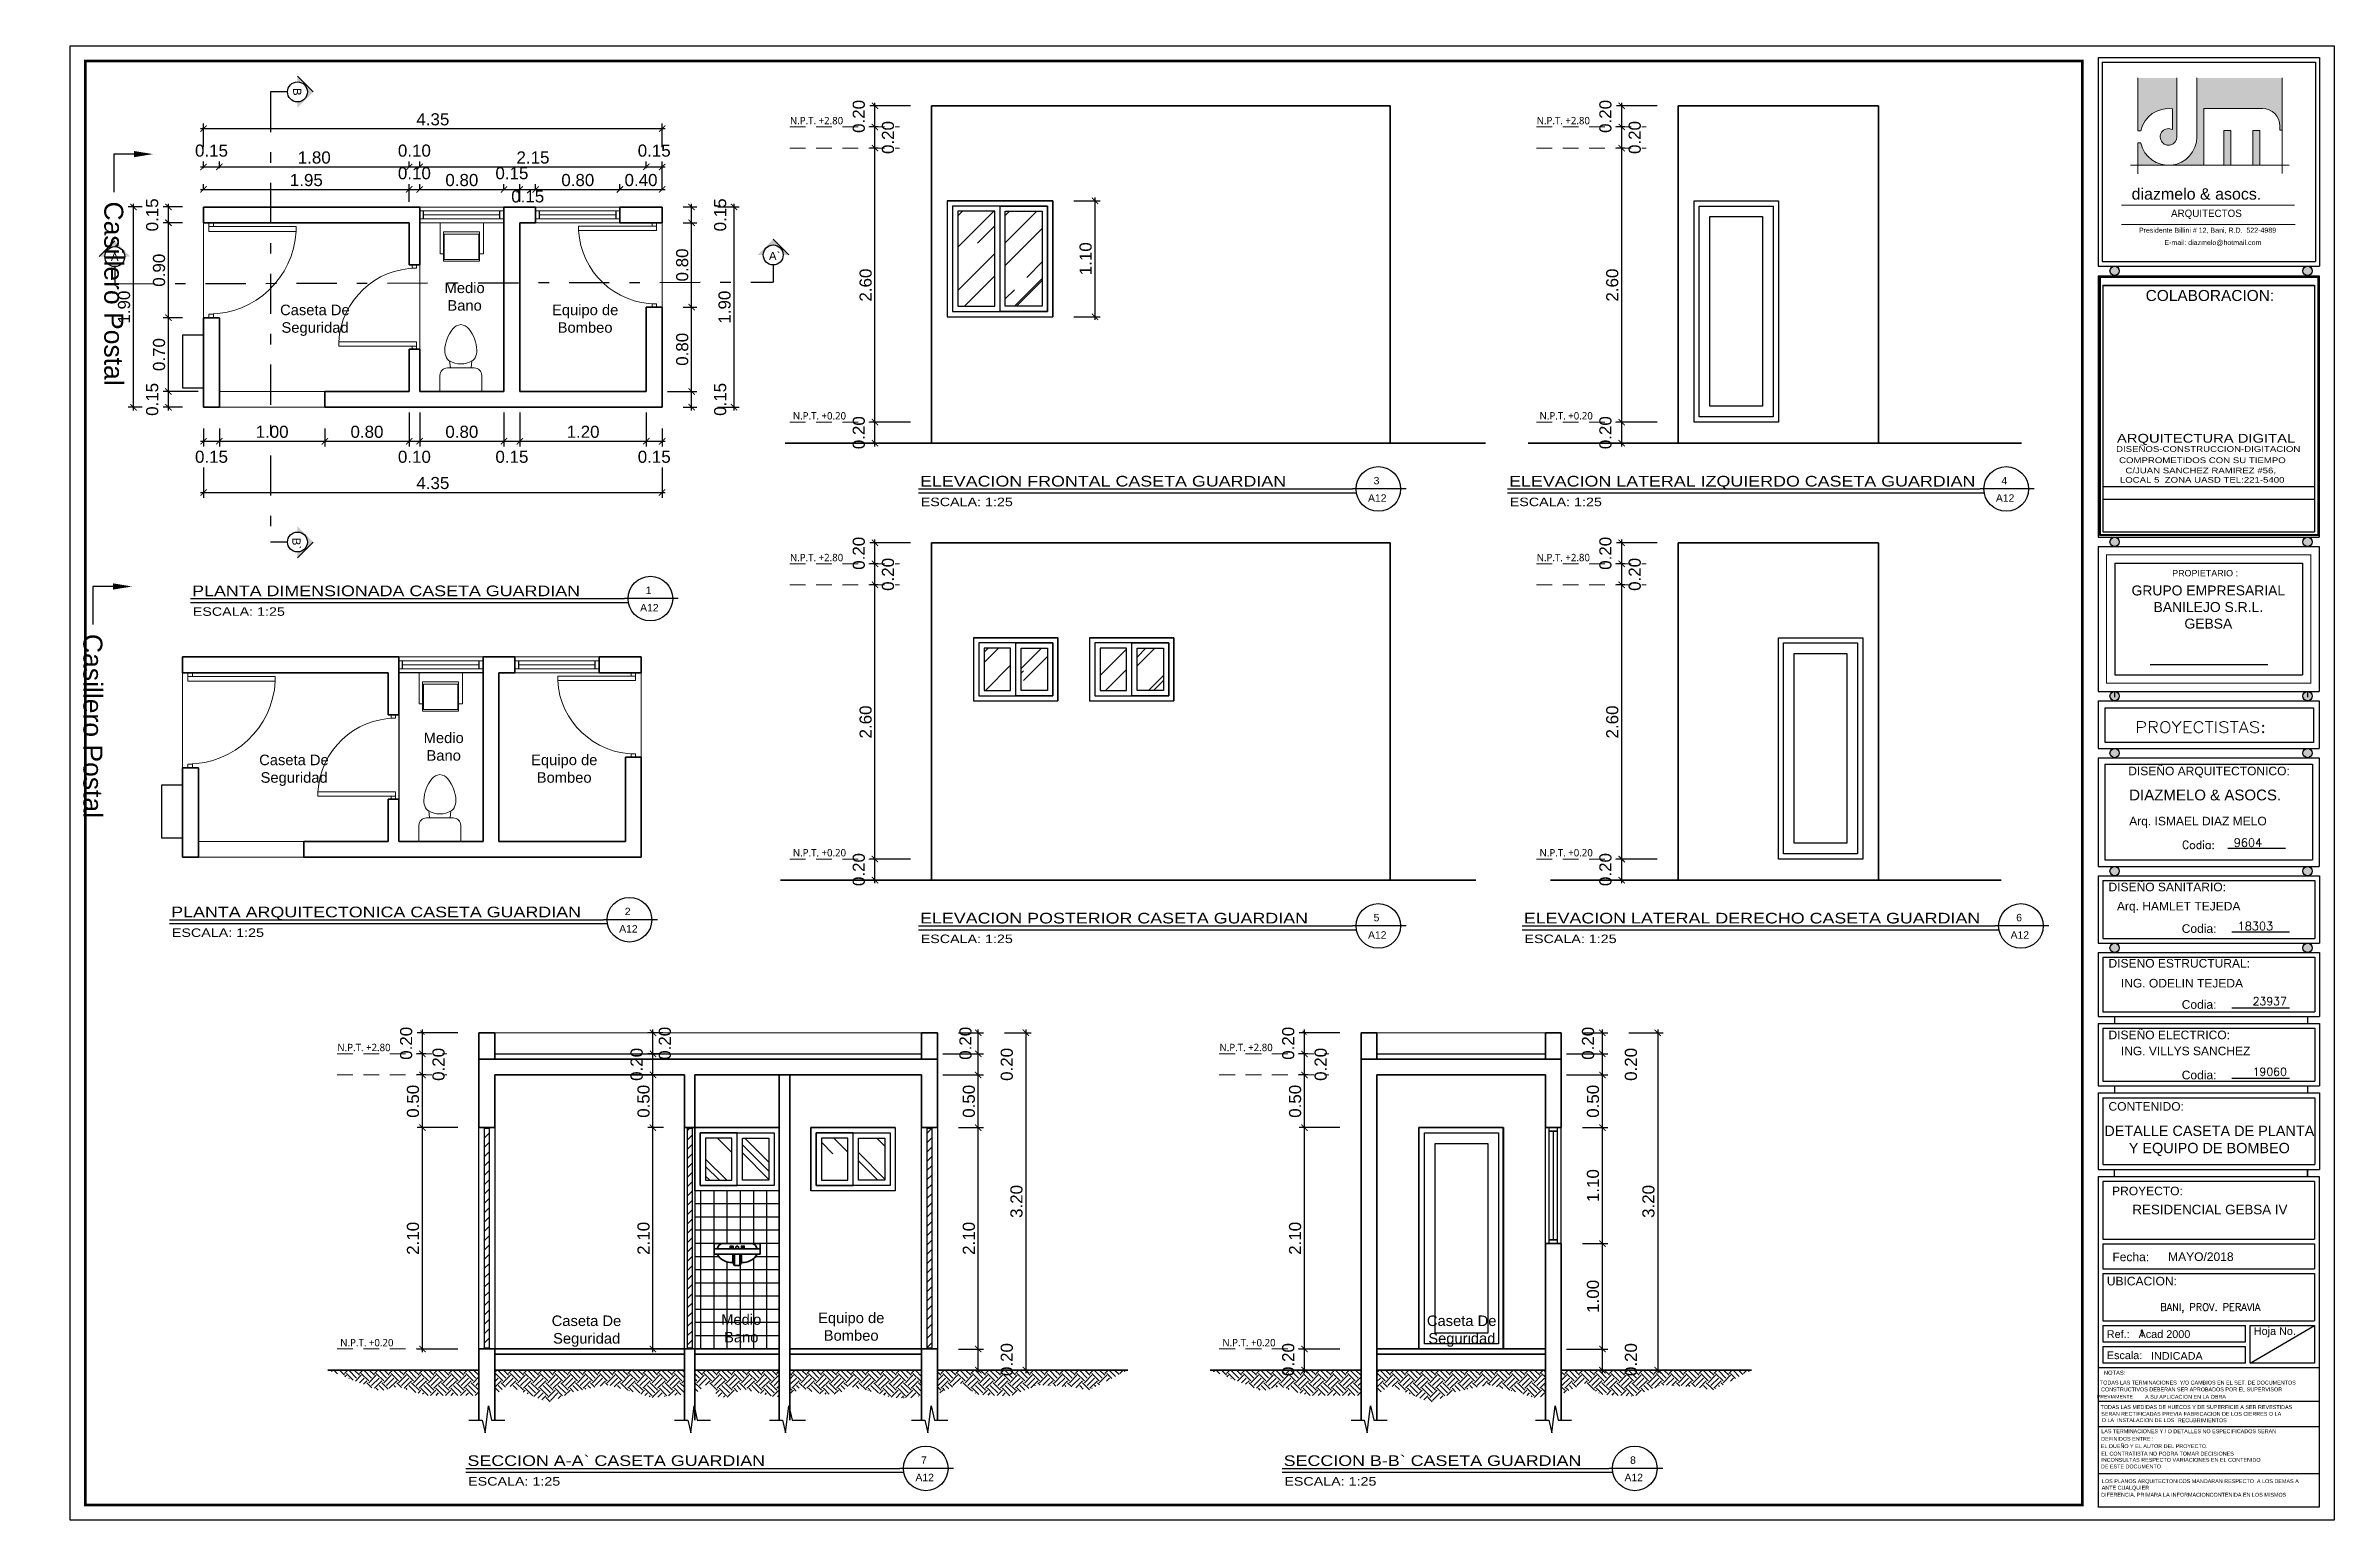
# Model space of a CAD drawing. Header units: feet. Extents: x -417 to 46, y -646 to -218.
# Drawn here: x -112.2 to -90.49, y -645.75 to -631.77 of the extents above; entities that cross this region are included whole.
import ezdxf
from ezdxf import colors
from ezdxf.entities.mleader import LeaderData, LeaderLine
from ezdxf.enums import TextEntityAlignment as Align
from ezdxf.math import Vec2, Vec3

# ---------------------------------------------------------------- set-up
doc = ezdxf.new("R2010")
doc.units = ezdxf.units.FT
doc.header["$MEASUREMENT"] = 0
for name, pattern in [('ACAD_ISO03W100', [30, 12, -18]), ('DASHDOT', [25.4, 12.7, -6.35, 0, -6.35]), ('HIDDEN', [0.375, 0.25, -0.125])]:
    doc.linetypes.add(name, pattern=pattern)
for name, color, linetype in [('00-PISOS', 30, 'Continuous'), ('1', 5, 'ACAD_ISO03W100'), ('ACCESORIOS', 3, 'Continuous'), ('DIM', 10, 'Continuous'), ('GRDUTIY', 5, 'Continuous'), ('HOJA', 7, 'Continuous'), ('MARCO', 7, 'Continuous'), ('PERT-VENT', 2, 'Continuous'), ('RELLENO', 8, 'Continuous'), ('TARGETA', 7, 'Continuous'), ('TARJETA2', 1, 'Continuous'), ('textos', 7, 'Continuous'), ('TEXXT', 8, 'Continuous')]:
    doc.layers.add(name, color=color, linetype=linetype)
for name, color, linetype, lineweight in [('A-DOOR', 8, 'Continuous', 9), ('A-GENM', 8, 'Continuous', 9), ('A-WALL', 4, 'Continuous', 25), ('DIM-COTAS', 1, 'Continuous', 5), ('I-FURN', 2, 'Continuous', 0), ('MB', 2, 'Continuous', 20), ('P-SANR-FIXT', 2, 'Continuous', 9), ('pisos', 8, 'Continuous', 9), ('TEXTO', 7, 'Continuous', 5), ('TXT', 2, 'Continuous', 9), ('VUELOS', 8, 'HIDDEN', 0)]:
    doc.layers.add(name, color=color, linetype=linetype, lineweight=lineweight)
doc.layers.add('CRISTAL', color=7, linetype='Continuous', true_color=0x0061c2)
doc.styles.add('ads', font='trebuc.ttf', dxfattribs={"height": 0.14})
doc.styles.add('DAMIAN', font='arial.ttf', dxfattribs={"height": 0.12})
doc.styles.add('DIMTEXT', font='dim', dxfattribs={"width": 0.75, "bigfont": 'special'})
doc.styles.get("Standard").update_dxf_attribs({"font": 'arial.ttf', "height": 0.115})
doc.styles.add('TITTEXTM', font='romanc.shx')
doc.dimstyles.new('KEILY', dxfattribs={"dimtxt": 0.115, "dimasz": 0.06, "dimexe": 0.05, "dimexo": 0.2, "dimgap": 0.03, "dimtad": 1, "dimzin": 1, "dimdsep": 46, "dimtxsty": 'Standard', "dimblk": 'ARCHTICK', "dimcen": 2.5, "dimdle": 0.03, "dimclrd": 256, "dimclre": 256, "dimclrt": 7, "dimadec": 0, "dimazin": 0, "dimtfac": 1, "dimtmove": 2, "dimatfit": 3, "dimfxl": 0.2, "dimfxlon": 1, "dimtolj": 1, "dimtzin": 1, "dimarcsym": 0})
pattern_1 = [(45, (-151.1405, -376.91325), (0.4242641, 1.13137085), [7.5, -1, 2.5, -0.5]), (45, (-150.84707, -376.26625), (-0.8237794, 0.1166726), [1.5, -0.165, 3, -0.375]), (45, (-151.26426, -376.43596), (1.60159686, 2.0753584), [4, -0.7, 2, -0.5])]
pattern_2 = [(45, (-160.98749, -386.12392), (1e-17, 0.141421356), [0.1, -0.1]), (45, (-161.01401, -386.0974), (1e-17, 0.141421356), [0.1, -0.1]), (45, (-161.04052, -386.07088), (1e-17, 0.141421356), [0.1, -0.1]), (135, (-161.04052, -386.05321), (-0.141421356, 3e-17), [0.1, -0.1]), (135, (-161.01401, -386.02669), (-0.141421356, 3e-17), [0.1, -0.1]), (135, (-160.98749, -386.00017), (-0.141421356, 3e-17), [0.1, -0.1])]
pattern_3 = [(45, (-152.61943, -386.12392), (1e-17, 0.141421356), [0.1, -0.1]), (45, (-152.64595, -386.0974), (1e-17, 0.141421356), [0.1, -0.1]), (45, (-152.67246, -386.07088), (1e-17, 0.141421356), [0.1, -0.1]), (135, (-152.67246, -386.05321), (-0.141421356, 3e-17), [0.1, -0.1]), (135, (-152.64595, -386.02669), (-0.141421356, 3e-17), [0.1, -0.1]), (135, (-152.61943, -386.00017), (-0.141421356, 3e-17), [0.1, -0.1])]

msp = doc.modelspace()

# ---------------------------------------------------------------- texts
at = {"style": 'DIMTEXT'}
msp.add_attdef('1', text='1', height=0.0785, dxfattribs=at).set_placement((-92.3195, -644.0178), align=Align.CENTER)
at = {"layer": 'TEXTO', "color": 7}
for s, height, p in [('NOTAS:', 0.03924, (-92.6788, -644.3333)), ('  PREVIAMENTE', 0.034004, (-92.7708, -644.5631))]:
    msp.add_text(s, height=height, dxfattribs=at).set_placement(p, align=Align.TOP_LEFT)
at = {"layer": 'textos', "color": 7, "width": 1.2}
for s, height, style, p in [('DISEÑOS-CONSTRUCCION-DIGITACION', 0.054406, 'DAMIAN', (-92.5633, -635.5632)), ('ARQUITECTURA DIGITAL', 0.083702, 'DAMIAN', (-92.5549, -635.4471)), ('COMPROMETIDOS CON SU TIEMPO', 0.054406, 'DAMIAN', (-92.5347, -635.6701)), ('LOCAL 5  ZONA UASD TEL:221-5400', 0.054406, 'DAMIAN', (-92.5271, -635.8562)), ('C/JUAN SANCHEZ RAMIREZ #56,  ', 0.054406, 'DAMIAN', (-92.4747, -635.7674)), ('PROYECTISTAS:', 0.104932, 'TITTEXTM', (-92.3825, -638.1767))]:
    msp.add_text(s, height=height, dxfattribs=dict(at, style=style)).set_placement(p, align=Align.TOP_LEFT)
at = {"layer": 'textos', "color": 7, "style": 'DAMIAN', "width": 1.2}
for s, height, p in [('ELEVACION FRONTAL CASETA GUARDIAN', 0.101054, (-103.9092, -635.9466)), ('ELEVACION LATERAL IZQUIERDO CASETA GUARDIAN', 0.101054, (-98.3211, -635.9466)), (' ESCALA: 1:25', 0.080843, (-103.9405, -636.1329)), (' ESCALA: 1:25', 0.080843, (-98.3525, -636.1329)), ('PLANTA DIMENSIONADA CASETA GUARDIAN', 0.101054, (-110.8145, -636.9868)), (' ESCALA: 1:25', 0.080843, (-110.8459, -637.1731)), ('PLANTA ARQUITECTONICA CASETA GUARDIAN', 0.101054, (-111.0129, -640.0328)), ('ELEVACION POSTERIOR CASETA GUARDIAN', 0.101054, (-103.9092, -640.0911)), ('ELEVACION LATERAL DERECHO CASETA GUARDIAN', 0.101054, (-98.1815, -640.0911)), (' ESCALA: 1:25', 0.080843, (-111.0443, -640.2191)), (' ESCALA: 1:25', 0.080843, (-103.9405, -640.2774)), (' ESCALA: 1:25', 0.080843, (-98.2128, -640.2774)), ('SECCION A-A` CASETA GUARDIAN', 0.101054, (-108.2026, -645.2373)), ('SECCION B-B` CASETA GUARDIAN', 0.101054, (-100.4597, -645.2373)), (' ESCALA: 1:25', 0.080843, (-108.234, -645.4236)), (' ESCALA: 1:25', 0.080843, (-100.4911, -645.4236))]:
    msp.add_text(s, height=height, dxfattribs=at).set_placement(p)
at = {"layer": 'textos', "color": 7}
for s, height, style, p in [('  Codia:', 0.07551, 'TITTEXTM', (-92.0408, -639.3072)), ('9604', 0.07841, 'TITTEXTM', (-91.4466, -639.2849)), ('  Codia:', 0.08161, 'DAMIAN', (-92.0035, -640.0989)), ('18303', 0.07841, 'TITTEXTM', (-91.4093, -640.0765)), ('  Codia:', 0.08161, 'DAMIAN', (-92.0035, -640.819)), ('  Codia:', 0.08161, 'DAMIAN', (-92.0035, -641.488)), ('Fecha:', 0.08161, 'DAMIAN', (-92.598, -643.2132)), ('UBICACION:', 0.08161, 'DAMIAN', (-92.651, -643.4429)), ('Ref.:', 0.07345, 'DAMIAN', (-92.651, -643.9496)), ('Acad 2000', 0.07345, 'DAMIAN', (-92.3495, -643.9496)), ('Hoja No.', 0.07345, 'DAMIAN', (-91.2564, -643.9208)), ('Escala:', 0.07345, 'DAMIAN', (-92.651, -644.1503)), ('TODAS LAS TERMINACIONES  Y/O CAMBIOS EN EL SET. DE DOCUMENTOS', 0.036724, 'DAMIAN', (-92.7167, -644.4282)), ('CONSTRUCTIVOS DEBERAN SER APROBADOS POR EL SUPERVISOR  ', 0.036724, 'DAMIAN', (-92.7064, -644.4923)), ('TODAS LAS MEDIDAS DE HUECOS Y DE SUPERFICIE A SER REVESTIDAS ', 0.036724, 'DAMIAN', (-92.7105, -644.66)), ('  SERAN', 0.03672, 'DAMIAN', (-92.7329, -644.7244)), ('RECTIFICADAS PREVIA FABRICACION DE LOS CIERRES O LA   ', 0.036724, 'DAMIAN', (-92.5156, -644.7245)), ('A SU APLICACION EN LA OBRA', 0.036724, 'DAMIAN', (-92.2877, -644.5625)), ('  DEFINIDOS ENTRE :', 0.036724, 'DAMIAN', (-92.7326, -644.9615)), ('LAS TERMINACIONES Y / O DETALLES NO ESPECIFICADOS SERAN ', 0.036724, 'DAMIAN', (-92.7039, -644.8897)), (' O LA  INSTALACION DE LOS', 0.036724, 'DAMIAN', (-92.7137, -644.7844)), ('RECUBRIMIENTOS', 0.036724, 'DAMIAN', (-91.9779, -644.7852)), ('EL DUEÑO Y EL AUTOR DEL PROYECTO.  ', 0.036724, 'DAMIAN', (-92.7072, -645.0307)), ('  EL CONTRATISTA NO PODRA TOMAR DECISIONES ', 0.036724, 'DAMIAN', (-92.7315, -645.1021)), ('INCONSULTAS RESPECTO VARIACIONES EN EL CONTENIDO  ', 0.036724, 'DAMIAN', (-92.7034, -645.161)), (' DE ESTE DOCUMENTO', 0.036724, 'DAMIAN', (-92.7216, -645.2236)), ('LOS PLANOS ARQUITECTONICOS MANDARAN RESPECTO  A LOS DEMAS A ', 0.036724, 'DAMIAN', (-92.6973, -645.3628)), ('DIFERENCIA, PRIMARA LA INFORMACIONCONTENIDA EN LOS MISMOS', 0.036724, 'DAMIAN', (-92.7047, -645.4919)), ('  ANTE CUALQUIER  ', 0.036724, 'DAMIAN', (-92.7282, -645.4249))]:
    msp.add_text(s, height=height, dxfattribs=dict(at, style=style)).set_placement(p, align=Align.TOP_LEFT)
at = {"layer": 'textos', "color": 7, "style": 'DAMIAN'}
for s, height, p in [('MAYO/2018', 0.08161, (-92.0693, -643.2928)), ('INDICADA', 0.07345, (-92.2319, -644.23))]:
    msp.add_text(s, height=height, dxfattribs=at).set_placement(p)
at = {"layer": 'textos', "color": 7}
for s, insert, char_height, width, attachment_point, style in [('COLABORACION:', (-92.2822, -634.0822), 0.104627, 1.933743, 1, 'DAMIAN'), ('GRUPO EMPRESARIAL\\PBANILEJO S.R.L.\\PGEBSA', (-91.6879, -636.8853), 0.094306, 2.178713, 2, 'DAMIAN'), ('PROPIETARIO :', (-92.0306, -636.7378), 0.060466, 1.39692, 1, 'DAMIAN'), ('DISEÑO ARQUITECTONICO:', (-92.4476, -638.6041), 0.081609, 2.900581, 1, 'DAMIAN'), ('DIAZMELO & ASOCS.', (-92.4387, -638.8216), 0.102012, 3.622718, 1, 'DAMIAN'), ('Arq. ISMAEL DIAZ MELO', (-92.4387, -639.0793), 0.081609, 2.898174, 1, 'DAMIAN'), ('DISEÑO SANITARIO:', (-92.6351, -639.7046), 0.081609, 2.900581, 1, 'DAMIAN'), ('Arq. HAMLET TEJEDA', (-92.555, -639.8862), 0.081609, 2.898174, 1, 'DAMIAN'), ('DISEÑO ESTRUCTURAL:', (-92.6351, -640.428), 0.081609, 2.900581, 1, 'DAMIAN'), ('ING. ODELIN TEJEDA', (-92.5177, -640.6169), 0.081609, 2.898174, 1, 'DAMIAN'), ('23937', (-91.2677, -640.8285), 0.07571, 8.436634, 4, 'TITTEXTM'), ('DISEÑO ELECTRICO:', (-92.6351, -641.1488), 0.081609, 14.722765, 4, 'DAMIAN'), ('ING. VILLYS SANCHEZ', (-92.5177, -641.26), 0.081609, 2.898174, 1, 'DAMIAN'), ('19060', (-91.2677, -641.4975), 0.07571, 8.436634, 4, 'TITTEXTM'), ('CONTENIDO:', (-92.6351, -641.7856), 0.08161, 2.900581, 1, 'DAMIAN'), ('DETALLE CASETA DE PLANTA\\PY EQUIPO DE BOMBEO', (-91.6787, -642.0091), 0.097931, 3.477809, 2, 'DAMIAN'), ('PROYECTO:', (-92.601, -642.5877), 0.08161, 2.900581, 1, 'DAMIAN'), ('RESIDENCIAL GEBSA IV', (-91.673, -642.7593), 0.090709, 3.221321, 2, 'DAMIAN'), (' BANI, PROV. PERAVIA', (-91.6934, -643.6967), 0.068032, 2.415991, 2, 'TITTEXTM')]:
    msp.add_mtext(s, dxfattribs=dict(at, insert=insert, char_height=char_height, width=width, attachment_point=attachment_point, style=style))
at = {"layer": 'TEXXT', "style": 'DAMIAN'}
for s, height, p in [('3', 0.0704, (-99.5791, -635.926)), ('4', 0.0704, (-93.6229, -635.926)), ('A12', 0.07038, (-99.5718, -636.0908)), ('A12', 0.07038, (-93.6156, -636.0908)), ('1', 0.0704, (-106.4844, -636.9662)), ('A12', 0.07038, (-106.4771, -637.131)), ('2', 0.0704, (-106.6828, -640.0122)), ('A12', 0.07038, (-106.6756, -640.177)), ('A12', 0.07038, (-99.5718, -640.2353)), ('5', 0.0704, (-99.5791, -640.0705)), ('A12', 0.07038, (-93.476, -640.2353)), ('6', 0.0704, (-93.4832, -640.0705)), ('7', 0.0704, (-103.8725, -645.2166)), ('8', 0.0704, (-97.146, -645.2166)), ('A12', 0.07038, (-103.8652, -645.3815)), ('A12', 0.07038, (-97.1387, -645.3815))]:
    msp.add_text(s, height=height, dxfattribs=at).set_placement(p, align=Align.CENTER)
at = {"layer": 'TEXXT', "width": 1.20879, "attachment_point": 7, "rotation": 270, "style": 'DAMIAN'}
for s, insert, char_height in [('B', (-109.8564, -632.1663), 0.0779), ('B`', (-109.8638, -636.4325), 0.07792)]:
    msp.add_mtext(s, dxfattribs=dict(at, insert=insert, char_height=char_height))
at = {"layer": 'TEXXT', "width": 1.20879, "attachment_point": 7, "style": 'DAMIAN'}
for s, insert, char_height in [('A', (-111.5855, -633.8067), 0.0779), ('A`', (-105.3428, -633.7985), 0.07792)]:
    msp.add_mtext(s, dxfattribs=dict(at, insert=insert, char_height=char_height))
at = {"layer": 'TXT', "char_height": 0.07, "width": 1.872, "attachment_point": 2, "style": 'ads'}
for s, insert in [('N.P.T. +2.80', (-104.8909, -632.4408)), ('N.P.T. +2.80', (-97.807, -632.4408)), ('N.P.T. +0.20', (-104.8636, -635.2408)), ('N.P.T. +0.20', (-97.7797, -635.2408)), ('N.P.T. +2.80', (-104.8909, -636.5853)), ('N.P.T. +2.80', (-97.807, -636.5853)), ('N.P.T. +0.20', (-104.8636, -639.3853)), ('N.P.T. +0.20', (-97.7797, -639.3853)), ('N.P.T. +2.80', (-109.1844, -641.2325)), ('N.P.T. +2.80', (-100.8163, -641.2325)), ('N.P.T. +0.20', (-109.157, -644.0325)), ('N.P.T. +0.20', (-100.789, -644.0325))]:
    msp.add_mtext(s, dxfattribs=dict(at, insert=insert))
at = {"layer": 'TXT', "char_height": 0.1, "width": 1.347337, "attachment_point": 1}
for s, insert in [('\\pi0.4912;Medio \\P\\pi0.51825;Bano', (-108.911, -634.0118)), ('\\pi0.35003;Caseta De\\P\\pi0.3634;Seguridad', (-110.3303, -634.2213)), ('\\pi0.3675;Equipo de\\P\\pi0.42121;Bombeo', (-107.768, -634.2213)), ('\\pi0.4912;Medio \\P\\pi0.51825;Bano', (-109.1094, -638.2803)), ('\\pi0.35003;Caseta De\\P\\pi0.3634;Seguridad', (-110.5287, -638.4897)), ('\\pi0.3675;Equipo de\\P\\pi0.42121;Bombeo', (-107.9665, -638.4897)), ('\\pi0.35003;Caseta De\\P\\pi0.3634;Seguridad', (-107.7538, -643.8098)), ('\\pi0.4912;Medio \\P\\pi0.51825;Bano', (-106.287, -643.7981)), ('\\pi0.3675;Equipo de\\P\\pi0.42121;Bombeo', (-105.2441, -643.7824)), ('\\pi0.35003;Caseta De\\P\\pi0.3634;Seguridad', (-99.4512, -643.8098))]:
    msp.add_mtext(s, dxfattribs=dict(at, insert=insert))

# ---------------------------------------------------------------- blocks, each defined once
blk = doc.blocks.new('bath_sink_6127 - bath_sink_6127-V2-Nivel 1')
at = {"layer": 'I-FURN'}
for p, q in [((0.293, 0.297), (-0.127, 0.297)), ((-0.127, 0.297), (-0.127, -0.29)), ((0.395, 0.244), (-0.005, 0.244)), ((-0.005, 0.244), (-0.005, -0.245)), ((0.025, -0.234), (0.025, 0.233)), ((0.025, 0.233), (0.369, 0.233)), ((0.293, 0.244), (0.293, 0.297)), ((0.369, 0.233), (0.369, -0.234)), ((0.395, -0.245), (0.395, 0.244)), ((0.293, -0.29), (-0.127, -0.29)), ((-0.005, -0.245), (0.395, -0.245)), ((0.369, -0.234), (0.025, -0.234)), ((0.293, -0.29), (0.293, -0.245))]:
    blk.add_line(p, q, dxfattribs=at)
blk = doc.blocks.new('Toilet_-_Tank_-_3D_4840 - 17_ High_ Seat Not Visible-536545-Nivel 1')
at = {"layer": 'P-SANR-FIXT'}
for p, q in [((0.248, 0.489), (-0.248, 0.489)), ((-0.248, 0.489), (-0.248, 0.298)), ((0.248, 0.298), (0.248, 0.489)), ((-0.159, 0.21), (-0.123, 0.21)), ((-0.123, 0.21), (-0.132, 0.127)), ((-0.123, 0.21), (0.123, 0.21)), ((0.132, 0.127), (0.123, 0.21)), ((0.123, 0.21), (0.159, 0.21))]:
    blk.add_line(p, q, dxfattribs=at)
for centre, radius, start, end in [((-0.159, 0.298), 0.0889, 180, 270), ((0.159, 0.298), 0.0889, 270, 360), ((-0.023, 0.008), 0.167, 151.0596, 182.709), ((-0.083, 0.041), 0.0995, 119.8981, 151.0596), ((0, -0.104), 0.266, 90.1019, 119.8981), ((0, -0.104), 0.266, 60.1019, 89.8981), ((0.083, 0.041), 0.0995, 28.9404, 60.1019), ((0.023, 0.008), 0.167, 357.291, 28.9404), ((0.25, 0.021), 0.441, 182.709, 218.5058), ((0.011, -0.169), 0.136, 218.5058, 265.219), ((-0.011, -0.169), 0.136, 274.781, 321.4942), ((-0.25, 0.021), 0.441, 321.4942, 357.291)]:
    blk.add_arc(centre, radius, start, end, dxfattribs=at)
blk = doc.blocks.new('A$C1B2B4060')
at = {"layer": 'PERT-VENT', "lineweight": 15}
for p, q in [((0, 0.15), (0.8, 0.15)), ((0, 0.113), (0.8, 0.113)), ((0, 0.037), (0.8, 0.037)), ((0, 0), (0.8, 0)), ((0.037, 0.075), (0.762, 0.075))]:
    blk.add_line(p, q, dxfattribs=at)
at = {"layer": 'PERT-VENT'}
for p, q in [((0.037, 0.037), (0.037, 0.113)), ((0.762, 0.037), (0.762, 0.113))]:
    blk.add_line(p, q, dxfattribs=at)
blk = doc.blocks.new('A$C42526EE7')
at = {"layer": 'A-DOOR', "lineweight": 18}
for p, q in [((0.903, 0.916, 224.56), (0.903, 1.83, 224.56)), ((0.954, 1.83, 224.56), (0.903, 1.83, 224.56)), ((0.954, 0.916, 224.56), (0.954, 1.83, 224.56)), ((0.038, 0.967, 224.56), (0, 0.967, 224.56)), ((0, 0.967, 224.56), (0, 0.916, 224.56)), ((0.038, 0.916, 224.56), (0.038, 0.967, 224.56)), ((0.992, 0.967, 224.56), (0.954, 0.967, 224.56)), ((0.954, 0.967, 224.56), (0.954, 0.916, 224.56)), ((0.992, 0.916, 224.56), (0.992, 0.967, 224.56)), ((0, 0.916, 224.56), (0.038, 0.916, 224.56)), ((0.954, 0.916, 224.56), (0.903, 0.916, 224.56)), ((0.954, 0.916, 224.56), (0.992, 0.916, 224.56))]:
    blk.add_line(p, q, dxfattribs=at)
at = {"layer": 'A-DOOR'}
blk.add_arc((0.954, 0.916, 224.56), 0.916, 93.1798, 180, dxfattribs=at)
blk = doc.blocks.new('A$C6FFE63EF')
at = {"layer": 'TEXTO', "ltscale": 0.05}
h = blk.add_hatch(color=256, dxfattribs=at)
h.paths.add_polyline_path([(1.319, 2.87), (1.319, 2.479, 3.622679), (1.401, 2.342), (1.401, 3.449), (0.672, 3.449), (0.672, 2.457), (0.725, 2.457, -0.391497)])
h.paths.add_polyline_path([(1.246, 1.809, -0.351969), (0.725, 2.227), (0.672, 2.227), (0.672, 1.809)])
h.paths.add_polyline_path([(1.91, 2.875), (3.008, 2.875, -0.414214), (3.336, 2.547), (3.336, 2.466), (3.377, 2.466), (3.377, 3.449), (1.779, 3.449), (1.779, 2.342, -0.414214), (1.246, 1.809), (1.91, 1.809)])
h.paths.add_polyline_path([(2.418, 2.465), (2.287, 2.465), (2.287, 1.809), (2.418, 1.809)], flags=17)
h.paths.add_polyline_path([(2.959, 2.465), (2.828, 2.465), (2.828, 1.809), (2.959, 1.809)], flags=17)
for p, q in [((0.671, 2.456), (0.671, 3.448)), ((1.401, 2.341), (1.401, 3.448)), ((1.778, 2.341), (1.778, 3.448)), ((3.377, 2.465), (3.377, 3.448)), ((1.319, 2.479), (1.319, 2.869)), ((1.909, 1.808), (1.909, 2.874)), ((1.909, 2.874), (3.008, 2.874)), ((0.725, 2.456), (0.671, 2.456)), ((0.671, 1.808), (0.671, 2.227)), ((0.725, 2.227), (0.671, 2.227)), ((2.287, 1.808), (2.287, 2.464)), ((2.287, 2.464), (2.418, 2.464)), ((2.418, 1.808), (2.418, 2.464)), ((2.828, 1.808), (2.828, 2.464)), ((2.828, 2.464), (2.959, 2.464)), ((2.959, 1.808), (2.959, 2.464)), ((3.336, 2.546), (3.336, 2.465)), ((3.336, 2.465), (3.377, 2.465)), ((3.377, 2.465), (3.377, 1.653)), ((0.534, 1.808), (3.512, 1.808)), ((0.671, 1.808), (0.671, 1.647)), ((0.362, 1.057), (3.61, 1.057)), ((0.362, 0.698), (3.622, 0.698))]:
    blk.add_line(p, q, dxfattribs=at)
for centre, radius, start, end in [((1.245, 2.341), 0.533, 82.0412, 167.5619), ((3.008, 2.546), 0.328, 0, 90), ((1.245, 2.341), 0.533, 192.4381, 0), ((1.245, 2.341), 0.156, 61.7263, 0)]:
    blk.add_arc(centre, radius, start, end, dxfattribs=at)
at = {"layer": 'TEXTO', "ltscale": 0.3, "width": 13.01141, "attachment_point": 1}
for s, insert, char_height in [('{\\fSwis721 Blk BT|b0|i0|c0|p34;diazmelo & asocs.}', (0.552, 1.378), 0.21489), ('{\\fComic Sans MS|b0|i0|c0|p66;ARQUITECTOS}', (1.293, 0.975), 0.13753), ('{\\fArial|b0|i0|c0|p34;Presidente Billini # 12, Bani, R.D.  522-4989}', (0.69, 0.636), 0.09455), ('{\\fArial|b0|i0|c0|p34;E-mail: diazmelo@hotmail.com}', (1.167, 0.405), 0.09455)]:
    blk.add_mtext(s, dxfattribs=dict(at, insert=insert, char_height=char_height))
blk = doc.blocks.new('A$C70CF49A2')
at = {"layer": 'PERT-VENT'}
for points in [[(0, 2.1), (0.8, 2.1), (0.8, 0), (0, 0)], [(0.05, 2.05), (0.75, 2.05), (0.75, 0.05), (0.05, 0.05)], [(0.15, 1.95), (0.65, 1.95), (0.65, 0.15), (0.15, 0.15)]]:
    blk.add_lwpolyline(points, close=True, dxfattribs=at)
blk = doc.blocks.new('A$C67F713D7')
at = {"layer": 'CRISTAL'}
h = blk.add_hatch(dxfattribs=at)
h.set_pattern_fill('AR-RROOF', color=256, scale=0.5, angle=45)
h.set_pattern_definition([(45, (-47.3899, 256.9226), (0.4242641, 1.13137085), [7.5, -1, 2.5, -0.5]), (45, (-47.09645, 257.5696), (-0.8237794, 0.1166726), [1.5, -0.165, 3, -0.375]), (45, (-47.51365, 257.3999), (1.60159686, 2.0753584), [4, -0.7, 2, -0.5])])
h.paths.add_polyline_path([(0.1, 0.1), (0.35, 0.1), (0.35, 0.5), (0.1, 0.5)])
h = blk.add_hatch(dxfattribs=at)
h.set_pattern_fill('AR-RROOF', color=256, scale=0.5, angle=45)
h.set_pattern_definition([(45, (-47.6899, 256.9226), (0.4242641, 1.13137085), [7.5, -1, 2.5, -0.5]), (45, (-47.39645, 257.5696), (-0.8237794, 0.1166726), [1.5, -0.165, 3, -0.375]), (45, (-47.81365, 257.3999), (1.60159686, 2.0753584), [4, -0.7, 2, -0.5])])
h.paths.add_polyline_path([(0.45, 0.5), (0.7, 0.5), (0.7, 0.1), (0.45, 0.1)])
blk.add_line((0, 0.6), (0, 0))
at = {"layer": 'PERT-VENT'}
for p, q in [((0, 0.6), (0.8, 0.6)), ((0.8, 0.6), (0.8, 0)), ((0, 0), (0.8, 0))]:
    blk.add_line(p, q, dxfattribs=at)
for points in [[(0, 0), (0.8, 0), (0.8, 0.6), (0, 0.6)], [(0.05, 0.05), (0.75, 0.05), (0.75, 0.55), (0.05, 0.55)], [(0.05, 0.05), (0.4, 0.05), (0.4, 0.55), (0.05, 0.55)], [(0.1, 0.1), (0.35, 0.1), (0.35, 0.5), (0.1, 0.5)], [(0.4, 0.55), (0.75, 0.55), (0.75, 0.05), (0.4, 0.05)], [(0.45, 0.5), (0.7, 0.5), (0.7, 0.1), (0.45, 0.1)]]:
    blk.add_lwpolyline(points, close=True, dxfattribs=at)
blk = doc.blocks.new('A$C61FD6AA4')
at = {"layer": 'RELLENO'}
h = blk.add_hatch(dxfattribs=at)
h.set_pattern_fill('ANSI31', color=256, scale=0.5)
h.set_pattern_definition([(45, (-53.53432, 257.28586), (-0.044194174, 0.044194174), [])])
h.paths.add_polyline_path([(0, 0), (0.05, 0), (0.05, 2.08), (0, 2.08)])
at = {"color": 2}
blk.add_lwpolyline([(0, 0), (0.05, 0), (0.05, 2.08), (0, 2.08)], close=True, dxfattribs=at)
blk = doc.blocks.new('A$C190D2A7F')
at = {"layer": 'MB', "lineweight": 35}
for p, q in [((0, 0.209), (0.434, 0.209)), ((0, 0.109), (0, 0.209)), ((0, 0.159), (0.434, 0.159)), ((0, 0.109), (0.434, 0.109)), ((0.177, 0.03), (0.148, 0.03)), ((0.153, 0.185), (0.153, 0.159)), ((0.156, 0.185), (0.156, 0.159)), ((0.161, 0.185), (0.161, 0.159)), ((0.168, 0.185), (0.168, 0.159)), ((0.173, 0.185), (0.173, 0.159)), ((0.176, 0.185), (0.176, 0.159)), ((0.177, 0.109), (0.177, 0.03)), ((0.177, 0.03), (0.192, 0)), ((0.178, 0.185), (0.178, 0.159)), ((0.192, 0.109), (0.192, 0)), ((0.242, 0.109), (0.242, 0)), ((0.257, 0.03), (0.242, 0)), ((0.257, 0.109), (0.257, 0.03)), ((0.287, 0.03), (0.257, 0.03)), ((0.259, 0.185), (0.259, 0.159)), ((0.262, 0.185), (0.262, 0.159)), ((0.266, 0.185), (0.266, 0.159)), ((0.273, 0.185), (0.273, 0.159)), ((0.277, 0.185), (0.277, 0.159)), ((0.281, 0.185), (0.281, 0.159)), ((0.283, 0.185), (0.283, 0.159)), ((0.434, 0.209), (0.434, 0.109)), ((0.242, 0), (0.192, 0))]:
    blk.add_line(p, q, dxfattribs=at)
for points in [[(0.178, 0.159), (0.178, 0.185), (0.151, 0.185), (0.151, 0.159)], [(0.284, 0.159), (0.284, 0.185), (0.258, 0.185), (0.258, 0.159)]]:
    blk.add_lwpolyline(points, close=True, dxfattribs=at)
for points in [[(0.204, 0.177), (0.204, 0.159), (0.23, 0.159)], [(0.219, 0.185), (0.216, 0.185)], [(0.23, 0.159), (0.23, 0.177)]]:
    blk.add_lwpolyline(points, dxfattribs=at)
for centre, radius, start, end in [((0.089, 0.146), 0.0642, 102.4672, 168.6267), ((0.162, 0.186), 0.156, 209.3737, 275.3911), ((0.217, 0.17), 0.015, 27.7173, 152.2827), ((0.272, 0.186), 0.156, 264.6089, 330.6263), ((0.345, 0.146), 0.0642, 11.3733, 77.5328)]:
    blk.add_arc(centre, radius, start, end, dxfattribs=at)
blk = doc.blocks.new('A$C61DE7B30')
at = {"layer": 'PERT-VENT'}
for p, q in [((0, 0), (0, 1.1)), ((0.035, 0), (0.035, 1.1)), ((0.115, 0), (0.115, 1.1)), ((0.15, 0), (0.15, 1.1)), ((0.075, 0.035), (0.075, 1.065))]:
    blk.add_line(p, q, dxfattribs=at)
at = {"layer": 'PERT-VENT', "lineweight": 35}
for p, q in [((0.115, 1.065), (0.035, 1.065)), ((0.115, 0.035), (0.035, 0.035))]:
    blk.add_line(p, q, dxfattribs=at)
blk = doc.blocks.new('_ArchTick')
at = {"layer": 'DIM-COTAS', "color": 0, "const_width": 0.15}
blk.add_lwpolyline([(-0.5, -0.5), (0.5, 0.5)], dxfattribs=at)
blk = doc.blocks.new('*D3162')
at = {"layer": 'Defpoints', "color": 0, "transparency": 16777216}
for p in [(-108.63, -642.028), (-108.094, -642.028), (-108.094, -644.128)]:
    blk.add_point(p, dxfattribs=at)
at = {"layer": 'DIM', "lineweight": -2, "transparency": 16777216}
for p, q in [((-108.294, -642.028), (-108.68, -642.028)), ((-108.63, -644.158), (-108.63, -641.998)), ((-108.294, -644.128), (-108.68, -644.128))]:
    blk.add_line(p, q, dxfattribs=at)
at = {"layer": 'DIM', "lineweight": -2, "transparency": 16777216, "xscale": 0.06, "yscale": 0.06, "zscale": 0.06}
for p, rotation in [((-108.63, -642.028), 90), ((-108.63, -644.128), 270)]:
    blk.add_blockref('_ArchTick', p, dxfattribs=dict(at, rotation=rotation))
at = {"layer": 'DIM', "color": 7, "transparency": 16777216, "insert": (-108.719, -643.078), "char_height": 0.115, "attachment_point": 5, "rotation": 90}
blk.add_mtext('\\A1;2.10', dxfattribs=at)
blk = doc.blocks.new('*D3163')
at = {"layer": 'Defpoints', "color": 0, "transparency": 16777216}
for p in [(-108.63, -641.528), (-108.399, -641.528), (-108.094, -642.028)]:
    blk.add_point(p, dxfattribs=at)
at = {"layer": 'DIM', "lineweight": -2, "transparency": 16777216}
for p, q in [((-108.63, -642.058), (-108.63, -641.498)), ((-108.599, -641.528), (-108.68, -641.528)), ((-108.294, -642.028), (-108.68, -642.028))]:
    blk.add_line(p, q, dxfattribs=at)
at = {"layer": 'DIM', "lineweight": -2, "transparency": 16777216, "xscale": 0.06, "yscale": 0.06, "zscale": 0.06}
for p, rotation in [((-108.63, -641.528), 90), ((-108.63, -642.028), 270)]:
    blk.add_blockref('_ArchTick', p, dxfattribs=dict(at, rotation=rotation))
at = {"layer": 'DIM', "color": 7, "transparency": 16777216, "insert": (-108.719, -641.778), "char_height": 0.115, "attachment_point": 5, "rotation": 90}
blk.add_mtext('\\A1;0.50', dxfattribs=at)
blk = doc.blocks.new('*D3164')
at = {"layer": 'Defpoints', "color": 0, "transparency": 16777216}
for p in [(-108.63, -641.328), (-108.399, -641.328), (-108.399, -641.528)]:
    blk.add_point(p, dxfattribs=at)
at = {"layer": 'DIM', "lineweight": -2, "transparency": 16777216}
for p, q in [((-108.599, -641.328), (-108.68, -641.328)), ((-108.63, -641.558), (-108.63, -641.298)), ((-108.599, -641.528), (-108.68, -641.528))]:
    blk.add_line(p, q, dxfattribs=at)
at = {"layer": 'DIM', "lineweight": -2, "transparency": 16777216, "xscale": 0.06, "yscale": 0.06, "zscale": 0.06}
for p, rotation in [((-108.63, -641.328), 90), ((-108.63, -641.528), 270)]:
    blk.add_blockref('_ArchTick', p, dxfattribs=dict(at, rotation=rotation))
at = {"layer": 'DIM', "color": 7, "transparency": 16777216, "insert": (-108.477, -641.428), "char_height": 0.115, "attachment_point": 5, "rotation": 90}
blk.add_mtext('\\A1;0.20', dxfattribs=at)
blk = doc.blocks.new('*D3165')
at = {"layer": 'Defpoints', "color": 0, "transparency": 16777216}
for p in [(-108.63, -641.128), (-108.094, -641.128), (-108.399, -641.328)]:
    blk.add_point(p, dxfattribs=at)
at = {"layer": 'DIM', "lineweight": -2, "transparency": 16777216}
for p, q in [((-108.294, -641.128), (-108.68, -641.128)), ((-108.63, -641.358), (-108.63, -641.098)), ((-108.599, -641.328), (-108.68, -641.328))]:
    blk.add_line(p, q, dxfattribs=at)
at = {"layer": 'DIM', "lineweight": -2, "transparency": 16777216, "xscale": 0.04, "yscale": 0.04, "zscale": 0.04}
for p, rotation in [((-108.63, -641.128), 90), ((-108.63, -641.328), 270)]:
    blk.add_blockref('_ArchTick', p, dxfattribs=dict(at, rotation=rotation))
at = {"layer": 'DIM', "color": 7, "transparency": 16777216, "insert": (-108.784, -641.228), "char_height": 0.115, "attachment_point": 5, "rotation": 90}
blk.add_mtext('\\A1;0.20', dxfattribs=at)
blk = doc.blocks.new('*D3166')
at = {"layer": 'Defpoints', "color": 0, "transparency": 16777216}
for p in [(-106.443, -642.028), (-106.144, -642.028), (-106.144, -644.128)]:
    blk.add_point(p, dxfattribs=at)
at = {"layer": 'DIM', "lineweight": -2, "transparency": 16777216}
for p, q in [((-106.344, -642.028), (-106.493, -642.028)), ((-106.443, -644.158), (-106.443, -641.998)), ((-106.344, -644.128), (-106.493, -644.128))]:
    blk.add_line(p, q, dxfattribs=at)
at = {"layer": 'DIM', "lineweight": -2, "transparency": 16777216, "xscale": 0.06, "yscale": 0.06, "zscale": 0.06}
for p, rotation in [((-106.443, -642.028), 90), ((-106.443, -644.128), 270)]:
    blk.add_blockref('_ArchTick', p, dxfattribs=dict(at, rotation=rotation))
at = {"layer": 'DIM', "color": 7, "transparency": 16777216, "insert": (-106.532, -643.078), "char_height": 0.115, "attachment_point": 5, "rotation": 90}
blk.add_mtext('\\A1;2.10', dxfattribs=at)
blk = doc.blocks.new('*D3167')
at = {"layer": 'Defpoints', "color": 0, "transparency": 16777216}
for p in [(-106.443, -641.528), (-106.144, -641.528), (-106.144, -642.028)]:
    blk.add_point(p, dxfattribs=at)
at = {"layer": 'DIM', "lineweight": -2, "transparency": 16777216}
for p, q in [((-106.443, -642.058), (-106.443, -641.498)), ((-106.344, -641.528), (-106.493, -641.528)), ((-106.344, -642.028), (-106.493, -642.028))]:
    blk.add_line(p, q, dxfattribs=at)
at = {"layer": 'DIM', "lineweight": -2, "transparency": 16777216, "xscale": 0.06, "yscale": 0.06, "zscale": 0.06}
for p, rotation in [((-106.443, -641.528), 90), ((-106.443, -642.028), 270)]:
    blk.add_blockref('_ArchTick', p, dxfattribs=dict(at, rotation=rotation))
at = {"layer": 'DIM', "color": 7, "transparency": 16777216, "insert": (-106.532, -641.778), "char_height": 0.115, "attachment_point": 5, "rotation": 90}
blk.add_mtext('\\A1;0.50', dxfattribs=at)
blk = doc.blocks.new('*D3168')
at = {"layer": 'Defpoints', "color": 0, "transparency": 16777216}
for p in [(-106.443, -641.328), (-106.173, -641.328), (-106.144, -641.528)]:
    blk.add_point(p, dxfattribs=at)
at = {"layer": 'DIM', "lineweight": -2, "transparency": 16777216}
for p, q in [((-106.373, -641.328), (-106.493, -641.328)), ((-106.443, -641.558), (-106.443, -641.298)), ((-106.344, -641.528), (-106.493, -641.528))]:
    blk.add_line(p, q, dxfattribs=at)
at = {"layer": 'DIM', "lineweight": -2, "transparency": 16777216, "xscale": 0.06, "yscale": 0.06, "zscale": 0.06}
for p, rotation in [((-106.443, -641.328), 90), ((-106.443, -641.528), 270)]:
    blk.add_blockref('_ArchTick', p, dxfattribs=dict(at, rotation=rotation))
at = {"layer": 'DIM', "color": 7, "transparency": 16777216, "insert": (-106.597, -641.428), "char_height": 0.115, "attachment_point": 5, "rotation": 90}
blk.add_mtext('\\A1;0.20', dxfattribs=at)
blk = doc.blocks.new('*D3169')
at = {"layer": 'Defpoints', "color": 0, "transparency": 16777216}
for p in [(-106.443, -641.128), (-106.15, -641.128), (-106.173, -641.328)]:
    blk.add_point(p, dxfattribs=at)
at = {"layer": 'DIM', "lineweight": -2, "transparency": 16777216}
for p, q in [((-106.35, -641.128), (-106.493, -641.128)), ((-106.443, -641.358), (-106.443, -641.098)), ((-106.373, -641.328), (-106.493, -641.328))]:
    blk.add_line(p, q, dxfattribs=at)
at = {"layer": 'DIM', "lineweight": -2, "transparency": 16777216, "xscale": 0.06, "yscale": 0.06, "zscale": 0.06}
for p, rotation in [((-106.443, -641.128), 90), ((-106.443, -641.328), 270)]:
    blk.add_blockref('_ArchTick', p, dxfattribs=dict(at, rotation=rotation))
at = {"layer": 'DIM', "color": 7, "transparency": 16777216, "insert": (-106.33, -641.228), "char_height": 0.115, "attachment_point": 5, "rotation": 90}
blk.add_mtext('\\A1;0.20', dxfattribs=at)
blk = doc.blocks.new('*D3170')
at = {"layer": 'Defpoints', "color": 0, "transparency": 16777216}
for p in [(-103.744, -644.128), (-103.744, -644.328), (-103.357, -644.128)]:
    blk.add_point(p, dxfattribs=at)
at = {"layer": 'DIM', "lineweight": -2, "transparency": 16777216}
for p, q in [((-103.357, -644.358), (-103.357, -644.098)), ((-103.544, -644.128), (-103.307, -644.128)), ((-103.544, -644.328), (-103.307, -644.328))]:
    blk.add_line(p, q, dxfattribs=at)
at = {"layer": 'DIM', "lineweight": -2, "transparency": 16777216, "xscale": 0.06, "yscale": 0.06, "zscale": 0.06}
for p, rotation in [((-103.357, -644.128), 90), ((-103.357, -644.328), 270)]:
    blk.add_blockref('_ArchTick', p, dxfattribs=dict(at, rotation=rotation))
at = {"layer": 'DIM', "color": 7, "transparency": 16777216, "insert": (-103.086, -644.228), "char_height": 0.115, "attachment_point": 5, "rotation": 90}
blk.add_mtext('\\A1;0.20', dxfattribs=at)
blk = doc.blocks.new('*D3171')
at = {"layer": 'Defpoints', "color": 0, "transparency": 16777216}
for p in [(-103.744, -642.028), (-103.357, -642.028), (-103.744, -644.128)]:
    blk.add_point(p, dxfattribs=at)
at = {"layer": 'DIM', "lineweight": -2, "transparency": 16777216}
for p, q in [((-103.544, -642.028), (-103.307, -642.028)), ((-103.357, -644.158), (-103.357, -641.998)), ((-103.544, -644.128), (-103.307, -644.128))]:
    blk.add_line(p, q, dxfattribs=at)
at = {"layer": 'DIM', "lineweight": -2, "transparency": 16777216, "xscale": 0.06, "yscale": 0.06, "zscale": 0.06}
for p, rotation in [((-103.357, -642.028), 90), ((-103.357, -644.128), 270)]:
    blk.add_blockref('_ArchTick', p, dxfattribs=dict(at, rotation=rotation))
at = {"layer": 'DIM', "color": 7, "transparency": 16777216, "insert": (-103.446, -643.078), "char_height": 0.115, "attachment_point": 5, "rotation": 90}
blk.add_mtext('\\A1;2.10', dxfattribs=at)
blk = doc.blocks.new('*D3172')
at = {"layer": 'Defpoints', "color": 0, "transparency": 16777216}
for p in [(-103.894, -641.528), (-103.357, -641.528), (-103.744, -642.028)]:
    blk.add_point(p, dxfattribs=at)
at = {"layer": 'DIM', "lineweight": -2, "transparency": 16777216}
for p, q in [((-103.357, -642.058), (-103.357, -641.498)), ((-103.694, -641.528), (-103.307, -641.528)), ((-103.544, -642.028), (-103.307, -642.028))]:
    blk.add_line(p, q, dxfattribs=at)
at = {"layer": 'DIM', "lineweight": -2, "transparency": 16777216, "xscale": 0.06, "yscale": 0.06, "zscale": 0.06}
for p, rotation in [((-103.357, -641.528), 90), ((-103.357, -642.028), 270)]:
    blk.add_blockref('_ArchTick', p, dxfattribs=dict(at, rotation=rotation))
at = {"layer": 'DIM', "color": 7, "transparency": 16777216, "insert": (-103.446, -641.778), "char_height": 0.115, "attachment_point": 5, "rotation": 90}
blk.add_mtext('\\A1;0.50', dxfattribs=at)
blk = doc.blocks.new('*D3173')
at = {"layer": 'Defpoints', "color": 0, "transparency": 16777216}
for p in [(-103.894, -641.328), (-103.357, -641.328), (-103.894, -641.528)]:
    blk.add_point(p, dxfattribs=at)
at = {"layer": 'DIM', "lineweight": -2, "transparency": 16777216}
for p, q in [((-103.694, -641.328), (-103.307, -641.328)), ((-103.357, -641.558), (-103.357, -641.298)), ((-103.694, -641.528), (-103.307, -641.528))]:
    blk.add_line(p, q, dxfattribs=at)
at = {"layer": 'DIM', "lineweight": -2, "transparency": 16777216, "xscale": 0.06, "yscale": 0.06, "zscale": 0.06}
for p, rotation in [((-103.357, -641.328), 90), ((-103.357, -641.528), 270)]:
    blk.add_blockref('_ArchTick', p, dxfattribs=dict(at, rotation=rotation))
at = {"layer": 'DIM', "color": 7, "transparency": 16777216, "insert": (-103.086, -641.428), "char_height": 0.115, "attachment_point": 5, "rotation": 90}
blk.add_mtext('\\A1;0.20', dxfattribs=at)
blk = doc.blocks.new('*D3174')
at = {"layer": 'Defpoints', "color": 0, "transparency": 16777216}
for p in [(-103.744, -641.128), (-103.357, -641.128), (-103.894, -641.328)]:
    blk.add_point(p, dxfattribs=at)
at = {"layer": 'DIM', "lineweight": -2, "transparency": 16777216}
for p, q in [((-103.544, -641.128), (-103.307, -641.128)), ((-103.357, -641.358), (-103.357, -641.098)), ((-103.694, -641.328), (-103.307, -641.328))]:
    blk.add_line(p, q, dxfattribs=at)
at = {"layer": 'DIM', "lineweight": -2, "transparency": 16777216, "xscale": 0.06, "yscale": 0.06, "zscale": 0.06}
for p, rotation in [((-103.357, -641.128), 90), ((-103.357, -641.328), 270)]:
    blk.add_blockref('_ArchTick', p, dxfattribs=dict(at, rotation=rotation))
at = {"layer": 'DIM', "color": 7, "transparency": 16777216, "insert": (-103.478, -641.228), "char_height": 0.115, "attachment_point": 5, "rotation": 90}
blk.add_mtext('\\A1;0.20', dxfattribs=at)
blk = doc.blocks.new('*D3175')
at = {"layer": 'Defpoints', "color": 0, "transparency": 16777216}
for p in [(-103.307, -641.128), (-102.913, -644.328), (-102.906, -644.328)]:
    blk.add_point(p, dxfattribs=at)
at = {"layer": 'DIM', "lineweight": -2, "transparency": 16777216}
for p, q in [((-103.107, -641.128), (-102.856, -641.128)), ((-102.906, -641.098), (-102.906, -644.358)), ((-102.906, -644.328), (-102.856, -644.328))]:
    blk.add_line(p, q, dxfattribs=at)
at = {"layer": 'DIM', "lineweight": -2, "transparency": 16777216, "xscale": 0.06, "yscale": 0.06, "zscale": 0.06}
for p, rotation in [((-102.906, -641.128), 90), ((-102.906, -644.328), 270)]:
    blk.add_blockref('_ArchTick', p, dxfattribs=dict(at, rotation=rotation))
at = {"layer": 'DIM', "color": 7, "transparency": 16777216, "insert": (-102.994, -642.728), "char_height": 0.115, "attachment_point": 5, "rotation": 90}
blk.add_mtext('\\A1;3.20', dxfattribs=at)
blk = doc.blocks.new('*D3150')
at = {"layer": 'Defpoints', "color": 0, "transparency": 16777216}
for p in [(-100.262, -644.128), (-99.726, -644.128), (-99.726, -644.328)]:
    blk.add_point(p, dxfattribs=at)
at = {"layer": 'DIM', "lineweight": -2, "transparency": 16777216}
for p, q in [((-100.262, -644.358), (-100.262, -644.098)), ((-99.926, -644.128), (-100.312, -644.128)), ((-99.926, -644.328), (-100.312, -644.328))]:
    blk.add_line(p, q, dxfattribs=at)
at = {"layer": 'DIM', "lineweight": -2, "transparency": 16777216, "xscale": 0.06, "yscale": 0.06, "zscale": 0.06}
for p, rotation in [((-100.262, -644.128), 90), ((-100.262, -644.328), 270)]:
    blk.add_blockref('_ArchTick', p, dxfattribs=dict(at, rotation=rotation))
at = {"layer": 'DIM', "color": 7, "transparency": 16777216, "insert": (-100.416, -644.228), "char_height": 0.115, "attachment_point": 5, "rotation": 90}
blk.add_mtext('\\A1;0.20', dxfattribs=at)
blk = doc.blocks.new('*D3151')
at = {"layer": 'Defpoints', "color": 0, "transparency": 16777216}
for p in [(-100.262, -642.028), (-99.726, -642.028), (-99.726, -644.128)]:
    blk.add_point(p, dxfattribs=at)
at = {"layer": 'DIM', "lineweight": -2, "transparency": 16777216}
for p, q in [((-99.926, -642.028), (-100.312, -642.028)), ((-100.262, -644.158), (-100.262, -641.998)), ((-99.926, -644.128), (-100.312, -644.128))]:
    blk.add_line(p, q, dxfattribs=at)
at = {"layer": 'DIM', "lineweight": -2, "transparency": 16777216, "xscale": 0.06, "yscale": 0.06, "zscale": 0.06}
for p, rotation in [((-100.262, -642.028), 90), ((-100.262, -644.128), 270)]:
    blk.add_blockref('_ArchTick', p, dxfattribs=dict(at, rotation=rotation))
at = {"layer": 'DIM', "color": 7, "transparency": 16777216, "insert": (-100.351, -643.078), "char_height": 0.115, "attachment_point": 5, "rotation": 90}
blk.add_mtext('\\A1;2.10', dxfattribs=at)
blk = doc.blocks.new('*D3176')
at = {"layer": 'Defpoints', "color": 0, "transparency": 16777216}
for p in [(-100.262, -641.528), (-100.031, -641.528), (-99.726, -642.028)]:
    blk.add_point(p, dxfattribs=at)
at = {"layer": 'DIM', "lineweight": -2, "transparency": 16777216}
for p, q in [((-100.262, -642.058), (-100.262, -641.498)), ((-100.231, -641.528), (-100.312, -641.528)), ((-99.926, -642.028), (-100.312, -642.028))]:
    blk.add_line(p, q, dxfattribs=at)
at = {"layer": 'DIM', "lineweight": -2, "transparency": 16777216, "xscale": 0.06, "yscale": 0.06, "zscale": 0.06}
for p, rotation in [((-100.262, -641.528), 90), ((-100.262, -642.028), 270)]:
    blk.add_blockref('_ArchTick', p, dxfattribs=dict(at, rotation=rotation))
at = {"layer": 'DIM', "color": 7, "transparency": 16777216, "insert": (-100.351, -641.778), "char_height": 0.115, "attachment_point": 5, "rotation": 90}
blk.add_mtext('\\A1;0.50', dxfattribs=at)
blk = doc.blocks.new('*D3177')
at = {"layer": 'Defpoints', "color": 0, "transparency": 16777216}
for p in [(-100.262, -641.328), (-100.031, -641.328), (-100.031, -641.528)]:
    blk.add_point(p, dxfattribs=at)
at = {"layer": 'DIM', "lineweight": -2, "transparency": 16777216}
for p, q in [((-100.231, -641.328), (-100.312, -641.328)), ((-100.262, -641.558), (-100.262, -641.298)), ((-100.231, -641.528), (-100.312, -641.528))]:
    blk.add_line(p, q, dxfattribs=at)
at = {"layer": 'DIM', "lineweight": -2, "transparency": 16777216, "xscale": 0.06, "yscale": 0.06, "zscale": 0.06}
for p, rotation in [((-100.262, -641.328), 90), ((-100.262, -641.528), 270)]:
    blk.add_blockref('_ArchTick', p, dxfattribs=dict(at, rotation=rotation))
at = {"layer": 'DIM', "color": 7, "transparency": 16777216, "insert": (-100.108, -641.428), "char_height": 0.115, "attachment_point": 5, "rotation": 90}
blk.add_mtext('\\A1;0.20', dxfattribs=at)
blk = doc.blocks.new('*D3178')
at = {"layer": 'Defpoints', "color": 0, "transparency": 16777216}
for p in [(-100.262, -641.128), (-99.726, -641.128), (-100.031, -641.328)]:
    blk.add_point(p, dxfattribs=at)
at = {"layer": 'DIM', "lineweight": -2, "transparency": 16777216}
for p, q in [((-99.926, -641.128), (-100.312, -641.128)), ((-100.262, -641.358), (-100.262, -641.098)), ((-100.231, -641.328), (-100.312, -641.328))]:
    blk.add_line(p, q, dxfattribs=at)
at = {"layer": 'DIM', "lineweight": -2, "transparency": 16777216, "xscale": 0.04, "yscale": 0.04, "zscale": 0.04}
for p, rotation in [((-100.262, -641.128), 90), ((-100.262, -641.328), 270)]:
    blk.add_blockref('_ArchTick', p, dxfattribs=dict(at, rotation=rotation))
at = {"layer": 'DIM', "color": 7, "transparency": 16777216, "insert": (-100.416, -641.228), "char_height": 0.115, "attachment_point": 5, "rotation": 90}
blk.add_mtext('\\A1;0.20', dxfattribs=at)
blk = doc.blocks.new('*D3179')
at = {"layer": 'Defpoints', "color": 0, "transparency": 16777216}
for p in [(-97.976, -644.128), (-97.826, -644.328), (-97.436, -644.128)]:
    blk.add_point(p, dxfattribs=at)
at = {"layer": 'DIM', "lineweight": -2, "transparency": 16777216}
for p, q in [((-97.436, -644.358), (-97.436, -644.098)), ((-97.776, -644.128), (-97.386, -644.128)), ((-97.626, -644.328), (-97.386, -644.328))]:
    blk.add_line(p, q, dxfattribs=at)
at = {"layer": 'DIM', "lineweight": -2, "transparency": 16777216, "xscale": 0.06, "yscale": 0.06, "zscale": 0.06}
for p, rotation in [((-97.436, -644.128), 90), ((-97.436, -644.328), 270)]:
    blk.add_blockref('_ArchTick', p, dxfattribs=dict(at, rotation=rotation))
at = {"layer": 'DIM', "color": 7, "transparency": 16777216, "insert": (-97.165, -644.228), "char_height": 0.115, "attachment_point": 5, "rotation": 90}
blk.add_mtext('\\A1;0.20', dxfattribs=at)
blk = doc.blocks.new('*D3180')
at = {"layer": 'Defpoints', "color": 0, "transparency": 16777216}
for p in [(-97.826, -643.128), (-97.436, -643.128), (-97.976, -644.128)]:
    blk.add_point(p, dxfattribs=at)
at = {"layer": 'DIM', "lineweight": -2, "transparency": 16777216}
for p, q in [((-97.626, -643.128), (-97.386, -643.128)), ((-97.436, -644.158), (-97.436, -643.098)), ((-97.776, -644.128), (-97.386, -644.128))]:
    blk.add_line(p, q, dxfattribs=at)
at = {"layer": 'DIM', "lineweight": -2, "transparency": 16777216, "xscale": 0.06, "yscale": 0.06, "zscale": 0.06}
for p, rotation in [((-97.436, -643.128), 90), ((-97.436, -644.128), 270)]:
    blk.add_blockref('_ArchTick', p, dxfattribs=dict(at, rotation=rotation))
at = {"layer": 'DIM', "color": 7, "transparency": 16777216, "insert": (-97.525, -643.628), "char_height": 0.115, "attachment_point": 5, "rotation": 90}
blk.add_mtext('\\A1;1.00', dxfattribs=at)
blk = doc.blocks.new('*D3181')
at = {"layer": 'Defpoints', "color": 0, "transparency": 16777216}
for p in [(-97.826, -642.028), (-97.436, -642.028), (-97.826, -643.128)]:
    blk.add_point(p, dxfattribs=at)
at = {"layer": 'DIM', "lineweight": -2, "transparency": 16777216}
for p, q in [((-97.626, -642.028), (-97.386, -642.028)), ((-97.436, -643.158), (-97.436, -641.998)), ((-97.626, -643.128), (-97.386, -643.128))]:
    blk.add_line(p, q, dxfattribs=at)
at = {"layer": 'DIM', "lineweight": -2, "transparency": 16777216, "xscale": 0.06, "yscale": 0.06, "zscale": 0.06}
for p, rotation in [((-97.436, -642.028), 90), ((-97.436, -643.128), 270)]:
    blk.add_blockref('_ArchTick', p, dxfattribs=dict(at, rotation=rotation))
at = {"layer": 'DIM', "color": 7, "transparency": 16777216, "insert": (-97.525, -642.578), "char_height": 0.115, "attachment_point": 5, "rotation": 90}
blk.add_mtext('\\A1;1.10', dxfattribs=at)
blk = doc.blocks.new('*D3152')
at = {"layer": 'Defpoints', "color": 0, "transparency": 16777216}
for p in [(-97.976, -641.528), (-97.436, -641.528), (-97.826, -642.028)]:
    blk.add_point(p, dxfattribs=at)
at = {"layer": 'DIM', "lineweight": -2, "transparency": 16777216}
for p, q in [((-97.436, -642.058), (-97.436, -641.498)), ((-97.776, -641.528), (-97.386, -641.528)), ((-97.626, -642.028), (-97.386, -642.028))]:
    blk.add_line(p, q, dxfattribs=at)
at = {"layer": 'DIM', "lineweight": -2, "transparency": 16777216, "xscale": 0.06, "yscale": 0.06, "zscale": 0.06}
for p, rotation in [((-97.436, -641.528), 90), ((-97.436, -642.028), 270)]:
    blk.add_blockref('_ArchTick', p, dxfattribs=dict(at, rotation=rotation))
at = {"layer": 'DIM', "color": 7, "transparency": 16777216, "insert": (-97.525, -641.778), "char_height": 0.115, "attachment_point": 5, "rotation": 90}
blk.add_mtext('\\A1;0.50', dxfattribs=at)
blk = doc.blocks.new('*D3153')
at = {"layer": 'Defpoints', "color": 0, "transparency": 16777216}
for p in [(-97.976, -641.328), (-97.436, -641.328), (-97.976, -641.528)]:
    blk.add_point(p, dxfattribs=at)
at = {"layer": 'DIM', "lineweight": -2, "transparency": 16777216}
for p, q in [((-97.776, -641.328), (-97.386, -641.328)), ((-97.436, -641.558), (-97.436, -641.298)), ((-97.776, -641.528), (-97.386, -641.528))]:
    blk.add_line(p, q, dxfattribs=at)
at = {"layer": 'DIM', "lineweight": -2, "transparency": 16777216, "xscale": 0.06, "yscale": 0.06, "zscale": 0.06}
for p, rotation in [((-97.436, -641.328), 90), ((-97.436, -641.528), 270)]:
    blk.add_blockref('_ArchTick', p, dxfattribs=dict(at, rotation=rotation))
at = {"layer": 'DIM', "color": 7, "transparency": 16777216, "insert": (-97.165, -641.428), "char_height": 0.115, "attachment_point": 5, "rotation": 90}
blk.add_mtext('\\A1;0.20', dxfattribs=at)
blk = doc.blocks.new('*D3154')
at = {"layer": 'Defpoints', "color": 0, "transparency": 16777216}
for p in [(-97.826, -641.128), (-97.436, -641.128), (-97.976, -641.328)]:
    blk.add_point(p, dxfattribs=at)
at = {"layer": 'DIM', "lineweight": -2, "transparency": 16777216}
for p, q in [((-97.626, -641.128), (-97.386, -641.128)), ((-97.436, -641.358), (-97.436, -641.098)), ((-97.776, -641.328), (-97.386, -641.328))]:
    blk.add_line(p, q, dxfattribs=at)
at = {"layer": 'DIM', "lineweight": -2, "transparency": 16777216, "xscale": 0.06, "yscale": 0.06, "zscale": 0.06}
for p, rotation in [((-97.436, -641.128), 90), ((-97.436, -641.328), 270)]:
    blk.add_blockref('_ArchTick', p, dxfattribs=dict(at, rotation=rotation))
at = {"layer": 'DIM', "color": 7, "transparency": 16777216, "insert": (-97.572, -641.228), "char_height": 0.115, "attachment_point": 5, "rotation": 90}
blk.add_mtext('\\A1;0.20', dxfattribs=at)
blk = doc.blocks.new('*D3141')
at = {"layer": 'Defpoints', "color": 0, "transparency": 16777216}
for p in [(-97.386, -641.128), (-97.106, -644.328), (-96.911, -644.328)]:
    blk.add_point(p, dxfattribs=at)
at = {"layer": 'DIM', "lineweight": -2, "transparency": 16777216}
for p, q in [((-97.186, -641.128), (-96.861, -641.128)), ((-96.911, -641.098), (-96.911, -644.358)), ((-96.911, -644.328), (-96.861, -644.328))]:
    blk.add_line(p, q, dxfattribs=at)
at = {"layer": 'DIM', "lineweight": -2, "transparency": 16777216, "xscale": 0.06, "yscale": 0.06, "zscale": 0.06}
for p, rotation in [((-96.911, -641.128), 90), ((-96.911, -644.328), 270)]:
    blk.add_blockref('_ArchTick', p, dxfattribs=dict(at, rotation=rotation))
at = {"layer": 'DIM', "color": 7, "transparency": 16777216, "insert": (-96.999, -642.728), "char_height": 0.115, "attachment_point": 5, "rotation": 90}
blk.add_mtext('\\A1;3.20', dxfattribs=at)
blk = doc.blocks.new('*D3142')
at = {"layer": 'Defpoints', "color": 0, "transparency": 16777216}
for p in [(-104.337, -635.336), (-103.801, -635.336), (-103.801, -635.536)]:
    blk.add_point(p, dxfattribs=at)
at = {"layer": 'DIM', "lineweight": -2, "transparency": 16777216}
for p, q in [((-104.001, -635.336), (-104.387, -635.336)), ((-104.337, -635.566), (-104.337, -635.306)), ((-104.001, -635.536), (-104.387, -635.536))]:
    blk.add_line(p, q, dxfattribs=at)
at = {"layer": 'DIM', "lineweight": -2, "transparency": 16777216, "xscale": 0.06, "yscale": 0.06, "zscale": 0.06}
for p, rotation in [((-104.337, -635.336), 90), ((-104.337, -635.536), 270)]:
    blk.add_blockref('_ArchTick', p, dxfattribs=dict(at, rotation=rotation))
at = {"layer": 'DIM', "color": 7, "transparency": 16777216, "insert": (-104.49, -635.436), "char_height": 0.115, "attachment_point": 5, "rotation": 90}
blk.add_mtext('\\A1;0.20', dxfattribs=at)
blk = doc.blocks.new('*D3143')
at = {"layer": 'Defpoints', "color": 0, "transparency": 16777216}
for p in [(-104.337, -632.736), (-104.105, -632.736), (-103.801, -635.336)]:
    blk.add_point(p, dxfattribs=at)
at = {"layer": 'DIM', "lineweight": -2, "transparency": 16777216}
for p, q in [((-104.305, -632.736), (-104.387, -632.736)), ((-104.337, -635.366), (-104.337, -632.706)), ((-104.001, -635.336), (-104.387, -635.336))]:
    blk.add_line(p, q, dxfattribs=at)
at = {"layer": 'DIM', "lineweight": -2, "transparency": 16777216, "xscale": 0.06, "yscale": 0.06, "zscale": 0.06}
for p, rotation in [((-104.337, -632.736), 90), ((-104.337, -635.336), 270)]:
    blk.add_blockref('_ArchTick', p, dxfattribs=dict(at, rotation=rotation))
at = {"layer": 'DIM', "color": 7, "transparency": 16777216, "insert": (-104.425, -634.036), "char_height": 0.115, "attachment_point": 5, "rotation": 90}
blk.add_mtext('\\A1;2.60', dxfattribs=at)
blk = doc.blocks.new('*D3155')
at = {"layer": 'Defpoints', "color": 0, "transparency": 16777216}
for p in [(-104.337, -632.536), (-104.105, -632.536), (-104.105, -632.736)]:
    blk.add_point(p, dxfattribs=at)
at = {"layer": 'DIM', "lineweight": -2, "transparency": 16777216}
for p, q in [((-104.305, -632.536), (-104.387, -632.536)), ((-104.337, -632.766), (-104.337, -632.506)), ((-104.305, -632.736), (-104.387, -632.736))]:
    blk.add_line(p, q, dxfattribs=at)
at = {"layer": 'DIM', "lineweight": -2, "transparency": 16777216, "xscale": 0.06, "yscale": 0.06, "zscale": 0.06}
for p, rotation in [((-104.337, -632.536), 90), ((-104.337, -632.736), 270)]:
    blk.add_blockref('_ArchTick', p, dxfattribs=dict(at, rotation=rotation))
at = {"layer": 'DIM', "color": 7, "transparency": 16777216, "insert": (-104.213, -632.636), "char_height": 0.115, "attachment_point": 5, "rotation": 90}
blk.add_mtext('\\A1;0.20', dxfattribs=at)
blk = doc.blocks.new('*D3144')
at = {"layer": 'Defpoints', "color": 0, "transparency": 16777216}
for p in [(-97.253, -635.336), (-96.717, -635.336), (-96.717, -635.536)]:
    blk.add_point(p, dxfattribs=at)
at = {"layer": 'DIM', "lineweight": -2, "transparency": 16777216}
for p, q in [((-96.917, -635.336), (-97.303, -635.336)), ((-97.253, -635.566), (-97.253, -635.306)), ((-96.917, -635.536), (-97.303, -635.536))]:
    blk.add_line(p, q, dxfattribs=at)
at = {"layer": 'DIM', "lineweight": -2, "transparency": 16777216, "xscale": 0.06, "yscale": 0.06, "zscale": 0.06}
for p, rotation in [((-97.253, -635.336), 90), ((-97.253, -635.536), 270)]:
    blk.add_blockref('_ArchTick', p, dxfattribs=dict(at, rotation=rotation))
at = {"layer": 'DIM', "color": 7, "transparency": 16777216, "insert": (-97.407, -635.436), "char_height": 0.115, "attachment_point": 5, "rotation": 90}
blk.add_mtext('\\A1;0.20', dxfattribs=at)
blk = doc.blocks.new('*D3145')
at = {"layer": 'Defpoints', "color": 0, "transparency": 16777216}
for p in [(-97.253, -632.736), (-97.022, -632.736), (-96.717, -635.336)]:
    blk.add_point(p, dxfattribs=at)
at = {"layer": 'DIM', "lineweight": -2, "transparency": 16777216}
for p, q in [((-97.222, -632.736), (-97.303, -632.736)), ((-97.253, -635.366), (-97.253, -632.706)), ((-96.917, -635.336), (-97.303, -635.336))]:
    blk.add_line(p, q, dxfattribs=at)
at = {"layer": 'DIM', "lineweight": -2, "transparency": 16777216, "xscale": 0.06, "yscale": 0.06, "zscale": 0.06}
for p, rotation in [((-97.253, -632.736), 90), ((-97.253, -635.336), 270)]:
    blk.add_blockref('_ArchTick', p, dxfattribs=dict(at, rotation=rotation))
at = {"layer": 'DIM', "color": 7, "transparency": 16777216, "insert": (-97.342, -634.036), "char_height": 0.115, "attachment_point": 5, "rotation": 90}
blk.add_mtext('\\A1;2.60', dxfattribs=at)
blk = doc.blocks.new('*D3156')
at = {"layer": 'Defpoints', "color": 0, "transparency": 16777216}
for p in [(-97.253, -632.536), (-97.022, -632.536), (-97.022, -632.736)]:
    blk.add_point(p, dxfattribs=at)
at = {"layer": 'DIM', "lineweight": -2, "transparency": 16777216}
for p, q in [((-97.222, -632.536), (-97.303, -632.536)), ((-97.253, -632.766), (-97.253, -632.506)), ((-97.222, -632.736), (-97.303, -632.736))]:
    blk.add_line(p, q, dxfattribs=at)
at = {"layer": 'DIM', "lineweight": -2, "transparency": 16777216, "xscale": 0.06, "yscale": 0.06, "zscale": 0.06}
for p, rotation in [((-97.253, -632.536), 90), ((-97.253, -632.736), 270)]:
    blk.add_blockref('_ArchTick', p, dxfattribs=dict(at, rotation=rotation))
at = {"layer": 'DIM', "color": 7, "transparency": 16777216, "insert": (-97.129, -632.636), "char_height": 0.115, "attachment_point": 5, "rotation": 90}
blk.add_mtext('\\A1;0.20', dxfattribs=at)
blk = doc.blocks.new('*D3157')
at = {"layer": 'Defpoints', "color": 0, "transparency": 16777216}
for p in [(-97.253, -632.336), (-96.717, -632.336), (-97.022, -632.536)]:
    blk.add_point(p, dxfattribs=at)
at = {"layer": 'DIM', "lineweight": -2, "transparency": 16777216}
for p, q in [((-96.917, -632.336), (-97.303, -632.336)), ((-97.253, -632.566), (-97.253, -632.306)), ((-97.222, -632.536), (-97.303, -632.536))]:
    blk.add_line(p, q, dxfattribs=at)
at = {"layer": 'DIM', "lineweight": -2, "transparency": 16777216, "xscale": 0.06, "yscale": 0.06, "zscale": 0.06}
for p, rotation in [((-97.253, -632.336), 90), ((-97.253, -632.536), 270)]:
    blk.add_blockref('_ArchTick', p, dxfattribs=dict(at, rotation=rotation))
at = {"layer": 'DIM', "color": 7, "transparency": 16777216, "insert": (-97.407, -632.436), "char_height": 0.115, "attachment_point": 5, "rotation": 90}
blk.add_mtext('\\A1;0.20', dxfattribs=at)
blk = doc.blocks.new('*D3146')
at = {"layer": 'Defpoints', "color": 0, "transparency": 16777216}
for p in [(-104.337, -639.48), (-103.801, -639.48), (-103.801, -639.68)]:
    blk.add_point(p, dxfattribs=at)
at = {"layer": 'DIM', "lineweight": -2, "transparency": 16777216}
for p, q in [((-104.001, -639.48), (-104.387, -639.48)), ((-104.337, -639.71), (-104.337, -639.45)), ((-104.001, -639.68), (-104.387, -639.68))]:
    blk.add_line(p, q, dxfattribs=at)
at = {"layer": 'DIM', "lineweight": -2, "transparency": 16777216, "xscale": 0.06, "yscale": 0.06, "zscale": 0.06}
for p, rotation in [((-104.337, -639.48), 90), ((-104.337, -639.68), 270)]:
    blk.add_blockref('_ArchTick', p, dxfattribs=dict(at, rotation=rotation))
at = {"layer": 'DIM', "color": 7, "transparency": 16777216, "insert": (-104.49, -639.58), "char_height": 0.115, "attachment_point": 5, "rotation": 90}
blk.add_mtext('\\A1;0.20', dxfattribs=at)
blk = doc.blocks.new('*D3147')
at = {"layer": 'Defpoints', "color": 0, "transparency": 16777216}
for p in [(-104.337, -636.88), (-104.105, -636.88), (-103.801, -639.48)]:
    blk.add_point(p, dxfattribs=at)
at = {"layer": 'DIM', "lineweight": -2, "transparency": 16777216}
for p, q in [((-104.305, -636.88), (-104.387, -636.88)), ((-104.337, -639.51), (-104.337, -636.85)), ((-104.001, -639.48), (-104.387, -639.48))]:
    blk.add_line(p, q, dxfattribs=at)
at = {"layer": 'DIM', "lineweight": -2, "transparency": 16777216, "xscale": 0.06, "yscale": 0.06, "zscale": 0.06}
for p, rotation in [((-104.337, -636.88), 90), ((-104.337, -639.48), 270)]:
    blk.add_blockref('_ArchTick', p, dxfattribs=dict(at, rotation=rotation))
at = {"layer": 'DIM', "color": 7, "transparency": 16777216, "insert": (-104.425, -638.18), "char_height": 0.115, "attachment_point": 5, "rotation": 90}
blk.add_mtext('\\A1;2.60', dxfattribs=at)
blk = doc.blocks.new('*D3158')
at = {"layer": 'Defpoints', "color": 0, "transparency": 16777216}
for p in [(-104.337, -636.68), (-104.105, -636.68), (-104.105, -636.88)]:
    blk.add_point(p, dxfattribs=at)
at = {"layer": 'DIM', "lineweight": -2, "transparency": 16777216}
for p, q in [((-104.305, -636.68), (-104.387, -636.68)), ((-104.337, -636.91), (-104.337, -636.65)), ((-104.305, -636.88), (-104.387, -636.88))]:
    blk.add_line(p, q, dxfattribs=at)
at = {"layer": 'DIM', "lineweight": -2, "transparency": 16777216, "xscale": 0.06, "yscale": 0.06, "zscale": 0.06}
for p, rotation in [((-104.337, -636.68), 90), ((-104.337, -636.88), 270)]:
    blk.add_blockref('_ArchTick', p, dxfattribs=dict(at, rotation=rotation))
at = {"layer": 'DIM', "color": 7, "transparency": 16777216, "insert": (-104.213, -636.78), "char_height": 0.115, "attachment_point": 5, "rotation": 90}
blk.add_mtext('\\A1;0.20', dxfattribs=at)
blk = doc.blocks.new('*D3159')
at = {"layer": 'Defpoints', "color": 0, "transparency": 16777216}
for p in [(-104.337, -636.48), (-103.801, -636.48), (-104.105, -636.68)]:
    blk.add_point(p, dxfattribs=at)
at = {"layer": 'DIM', "lineweight": -2, "transparency": 16777216}
for p, q in [((-104.001, -636.48), (-104.387, -636.48)), ((-104.337, -636.71), (-104.337, -636.45)), ((-104.305, -636.68), (-104.387, -636.68))]:
    blk.add_line(p, q, dxfattribs=at)
at = {"layer": 'DIM', "lineweight": -2, "transparency": 16777216, "xscale": 0.06, "yscale": 0.06, "zscale": 0.06}
for p, rotation in [((-104.337, -636.48), 90), ((-104.337, -636.68), 270)]:
    blk.add_blockref('_ArchTick', p, dxfattribs=dict(at, rotation=rotation))
at = {"layer": 'DIM', "color": 7, "transparency": 16777216, "insert": (-104.49, -636.58), "char_height": 0.115, "attachment_point": 5, "rotation": 90}
blk.add_mtext('\\A1;0.20', dxfattribs=at)
blk = doc.blocks.new('*D3148')
at = {"layer": 'Defpoints', "color": 0, "transparency": 16777216}
for p in [(-97.253, -639.48), (-96.717, -639.48), (-96.717, -639.68)]:
    blk.add_point(p, dxfattribs=at)
at = {"layer": 'DIM', "lineweight": -2, "transparency": 16777216}
for p, q in [((-96.917, -639.48), (-97.303, -639.48)), ((-97.253, -639.71), (-97.253, -639.45)), ((-96.917, -639.68), (-97.303, -639.68))]:
    blk.add_line(p, q, dxfattribs=at)
at = {"layer": 'DIM', "lineweight": -2, "transparency": 16777216, "xscale": 0.06, "yscale": 0.06, "zscale": 0.06}
for p, rotation in [((-97.253, -639.48), 90), ((-97.253, -639.68), 270)]:
    blk.add_blockref('_ArchTick', p, dxfattribs=dict(at, rotation=rotation))
at = {"layer": 'DIM', "color": 7, "transparency": 16777216, "insert": (-97.407, -639.58), "char_height": 0.115, "attachment_point": 5, "rotation": 90}
blk.add_mtext('\\A1;0.20', dxfattribs=at)
blk = doc.blocks.new('*D3149')
at = {"layer": 'Defpoints', "color": 0, "transparency": 16777216}
for p in [(-97.253, -636.88), (-97.022, -636.88), (-96.717, -639.48)]:
    blk.add_point(p, dxfattribs=at)
at = {"layer": 'DIM', "lineweight": -2, "transparency": 16777216}
for p, q in [((-97.222, -636.88), (-97.303, -636.88)), ((-97.253, -639.51), (-97.253, -636.85)), ((-96.917, -639.48), (-97.303, -639.48))]:
    blk.add_line(p, q, dxfattribs=at)
at = {"layer": 'DIM', "lineweight": -2, "transparency": 16777216, "xscale": 0.06, "yscale": 0.06, "zscale": 0.06}
for p, rotation in [((-97.253, -636.88), 90), ((-97.253, -639.48), 270)]:
    blk.add_blockref('_ArchTick', p, dxfattribs=dict(at, rotation=rotation))
at = {"layer": 'DIM', "color": 7, "transparency": 16777216, "insert": (-97.342, -638.18), "char_height": 0.115, "attachment_point": 5, "rotation": 90}
blk.add_mtext('\\A1;2.60', dxfattribs=at)
blk = doc.blocks.new('*D3160')
at = {"layer": 'Defpoints', "color": 0, "transparency": 16777216}
for p in [(-97.253, -636.68), (-97.022, -636.68), (-97.022, -636.88)]:
    blk.add_point(p, dxfattribs=at)
at = {"layer": 'DIM', "lineweight": -2, "transparency": 16777216}
for p, q in [((-97.222, -636.68), (-97.303, -636.68)), ((-97.253, -636.91), (-97.253, -636.65)), ((-97.222, -636.88), (-97.303, -636.88))]:
    blk.add_line(p, q, dxfattribs=at)
at = {"layer": 'DIM', "lineweight": -2, "transparency": 16777216, "xscale": 0.06, "yscale": 0.06, "zscale": 0.06}
for p, rotation in [((-97.253, -636.68), 90), ((-97.253, -636.88), 270)]:
    blk.add_blockref('_ArchTick', p, dxfattribs=dict(at, rotation=rotation))
at = {"layer": 'DIM', "color": 7, "transparency": 16777216, "insert": (-97.129, -636.78), "char_height": 0.115, "attachment_point": 5, "rotation": 90}
blk.add_mtext('\\A1;0.20', dxfattribs=at)
blk = doc.blocks.new('*D3161')
at = {"layer": 'Defpoints', "color": 0, "transparency": 16777216}
for p in [(-97.253, -636.48), (-96.717, -636.48), (-97.022, -636.68)]:
    blk.add_point(p, dxfattribs=at)
at = {"layer": 'DIM', "lineweight": -2, "transparency": 16777216}
for p, q in [((-96.917, -636.48), (-97.303, -636.48)), ((-97.253, -636.71), (-97.253, -636.45)), ((-97.222, -636.68), (-97.303, -636.68))]:
    blk.add_line(p, q, dxfattribs=at)
at = {"layer": 'DIM', "lineweight": -2, "transparency": 16777216, "xscale": 0.06, "yscale": 0.06, "zscale": 0.06}
for p, rotation in [((-97.253, -636.48), 90), ((-97.253, -636.68), 270)]:
    blk.add_blockref('_ArchTick', p, dxfattribs=dict(at, rotation=rotation))
at = {"layer": 'DIM', "color": 7, "transparency": 16777216, "insert": (-97.407, -636.58), "char_height": 0.115, "attachment_point": 5, "rotation": 90}
blk.add_mtext('\\A1;0.20', dxfattribs=at)
blk = doc.blocks.new('*D3182')
at = {"layer": 'Defpoints', "color": 0, "transparency": 16777216}
for p in [(-104.337, -632.336), (-103.801, -632.336), (-104.105, -632.536)]:
    blk.add_point(p, dxfattribs=at)
at = {"layer": 'DIM', "lineweight": -2, "transparency": 16777216}
for p, q in [((-104.001, -632.336), (-104.387, -632.336)), ((-104.337, -632.566), (-104.337, -632.306)), ((-104.305, -632.536), (-104.387, -632.536))]:
    blk.add_line(p, q, dxfattribs=at)
at = {"layer": 'DIM', "lineweight": -2, "transparency": 16777216, "xscale": 0.06, "yscale": 0.06, "zscale": 0.06}
for p, rotation in [((-104.337, -632.336), 90), ((-104.337, -632.536), 270)]:
    blk.add_blockref('_ArchTick', p, dxfattribs=dict(at, rotation=rotation))
at = {"layer": 'DIM', "color": 7, "transparency": 16777216, "insert": (-104.49, -632.436), "char_height": 0.115, "attachment_point": 5, "rotation": 90}
blk.add_mtext('\\A1;0.20', dxfattribs=at)
blk = doc.blocks.new('*D3183')
at = {"layer": 'Defpoints', "color": 0, "transparency": 16777216}
for p in [(-111.039, -635.045), (-110.706, -635.195), (-110.556, -635.045)]:
    blk.add_point(p, dxfattribs=at)
at = {"layer": 'DIM', "lineweight": -2, "transparency": 16777216}
for p, q in [((-110.756, -635.045), (-111.089, -635.045)), ((-110.906, -635.195), (-111.089, -635.195)), ((-111.039, -635.225), (-111.039, -635.015))]:
    blk.add_line(p, q, dxfattribs=at)
at = {"layer": 'DIM', "lineweight": -2, "transparency": 16777216, "xscale": 0.06, "yscale": 0.06, "zscale": 0.06}
for p, rotation in [((-111.039, -635.045), 90), ((-111.039, -635.195), 270)]:
    blk.add_blockref('_ArchTick', p, dxfattribs=dict(at, rotation=rotation))
at = {"layer": 'DIM', "color": 7, "transparency": 16777216, "insert": (-111.193, -635.12), "char_height": 0.115, "attachment_point": 5, "rotation": 90}
blk.add_mtext('\\A1;0.15', dxfattribs=at)
blk = doc.blocks.new('*D3184')
at = {"layer": 'Defpoints', "color": 0, "transparency": 16777216}
for p in [(-111.039, -634.345), (-110.706, -634.345), (-110.556, -635.045)]:
    blk.add_point(p, dxfattribs=at)
at = {"layer": 'DIM', "lineweight": -2, "transparency": 16777216}
for p, q in [((-110.906, -634.345), (-111.089, -634.345)), ((-111.039, -635.075), (-111.039, -634.315)), ((-110.756, -635.045), (-111.089, -635.045))]:
    blk.add_line(p, q, dxfattribs=at)
at = {"layer": 'DIM', "lineweight": -2, "transparency": 16777216, "xscale": 0.06, "yscale": 0.06, "zscale": 0.06}
for p, rotation in [((-111.039, -634.345), 90), ((-111.039, -635.045), 270)]:
    blk.add_blockref('_ArchTick', p, dxfattribs=dict(at, rotation=rotation))
at = {"layer": 'DIM', "color": 7, "transparency": 16777216, "insert": (-111.128, -634.695), "char_height": 0.115, "attachment_point": 5, "rotation": 90}
blk.add_mtext('\\A1;0.70', dxfattribs=at)
blk = doc.blocks.new('*D3185')
at = {"layer": 'Defpoints', "color": 0, "transparency": 16777216}
for p in [(-111.039, -633.445), (-110.706, -633.445), (-110.706, -634.345)]:
    blk.add_point(p, dxfattribs=at)
at = {"layer": 'DIM', "lineweight": -2, "transparency": 16777216}
for p, q in [((-110.906, -633.445), (-111.089, -633.445)), ((-111.039, -634.375), (-111.039, -633.415)), ((-110.906, -634.345), (-111.089, -634.345))]:
    blk.add_line(p, q, dxfattribs=at)
at = {"layer": 'DIM', "lineweight": -2, "transparency": 16777216, "xscale": 0.06, "yscale": 0.06, "zscale": 0.06}
for p, rotation in [((-111.039, -633.445), 90), ((-111.039, -634.345), 270)]:
    blk.add_blockref('_ArchTick', p, dxfattribs=dict(at, rotation=rotation))
at = {"layer": 'DIM', "color": 7, "transparency": 16777216, "insert": (-111.128, -633.895), "char_height": 0.115, "attachment_point": 5, "rotation": 90}
blk.add_mtext('\\A1;0.90', dxfattribs=at)
blk = doc.blocks.new('*D3186')
at = {"layer": 'Defpoints', "color": 0, "transparency": 16777216}
for p in [(-111.039, -633.295), (-110.706, -633.295), (-110.706, -633.445)]:
    blk.add_point(p, dxfattribs=at)
at = {"layer": 'DIM', "lineweight": -2, "transparency": 16777216}
for p, q in [((-110.906, -633.295), (-111.089, -633.295)), ((-110.906, -633.445), (-111.089, -633.445)), ((-111.039, -633.475), (-111.039, -633.265))]:
    blk.add_line(p, q, dxfattribs=at)
at = {"layer": 'DIM', "lineweight": -2, "transparency": 16777216, "xscale": 0.06, "yscale": 0.06, "zscale": 0.06}
for p, rotation in [((-111.039, -633.295), 90), ((-111.039, -633.445), 270)]:
    blk.add_blockref('_ArchTick', p, dxfattribs=dict(at, rotation=rotation))
at = {"layer": 'DIM', "color": 7, "transparency": 16777216, "insert": (-111.193, -633.37), "char_height": 0.115, "attachment_point": 5, "rotation": 90}
blk.add_mtext('\\A1;0.15', dxfattribs=at)
blk = doc.blocks.new('*D3187')
at = {"layer": 'Defpoints', "color": 0, "transparency": 16777216}
for p in [(-110.706, -635.195), (-110.556, -635.195), (-110.556, -635.517)]:
    blk.add_point(p, dxfattribs=at)
at = {"layer": 'DIM', "lineweight": -2, "transparency": 16777216}
for p, q in [((-110.706, -635.395), (-110.706, -635.567)), ((-110.556, -635.395), (-110.556, -635.567)), ((-110.736, -635.517), (-110.526, -635.517))]:
    blk.add_line(p, q, dxfattribs=at)
at = {"layer": 'DIM', "lineweight": -2, "transparency": 16777216, "xscale": 0.06, "yscale": 0.06, "zscale": 0.06, "rotation": 180}
blk.add_blockref('_ArchTick', (-110.706, -635.517), dxfattribs=at)
at = {"layer": 'DIM', "lineweight": -2, "transparency": 16777216, "xscale": 0.06, "yscale": 0.06, "zscale": 0.06}
blk.add_blockref('_ArchTick', (-110.556, -635.517), dxfattribs=at)
at = {"layer": 'DIM', "color": 7, "transparency": 16777216, "insert": (-110.631, -635.665), "char_height": 0.115, "attachment_point": 5}
blk.add_mtext('\\A1;0.15', dxfattribs=at)
blk = doc.blocks.new('*D3188')
at = {"layer": 'Defpoints', "color": 0, "transparency": 16777216}
for p in [(-110.556, -635.195), (-109.556, -635.195), (-109.556, -635.517)]:
    blk.add_point(p, dxfattribs=at)
at = {"layer": 'DIM', "lineweight": -2, "transparency": 16777216}
for p, q in [((-110.556, -635.395), (-110.556, -635.567)), ((-109.556, -635.395), (-109.556, -635.567)), ((-110.586, -635.517), (-109.526, -635.517))]:
    blk.add_line(p, q, dxfattribs=at)
at = {"layer": 'DIM', "lineweight": -2, "transparency": 16777216, "xscale": 0.06, "yscale": 0.06, "zscale": 0.06, "rotation": 180}
blk.add_blockref('_ArchTick', (-110.556, -635.517), dxfattribs=at)
at = {"layer": 'DIM', "lineweight": -2, "transparency": 16777216, "xscale": 0.06, "yscale": 0.06, "zscale": 0.06}
blk.add_blockref('_ArchTick', (-109.556, -635.517), dxfattribs=at)
at = {"layer": 'DIM', "color": 7, "transparency": 16777216, "insert": (-110.056, -635.428), "char_height": 0.115, "attachment_point": 5}
blk.add_mtext('\\A1;1.00', dxfattribs=at)
blk = doc.blocks.new('*D3189')
at = {"layer": 'Defpoints', "color": 0, "transparency": 16777216}
for p in [(-109.556, -635.195), (-108.756, -635.045), (-108.756, -635.517)]:
    blk.add_point(p, dxfattribs=at)
at = {"layer": 'DIM', "lineweight": -2, "transparency": 16777216}
for p, q in [((-109.556, -635.395), (-109.556, -635.567)), ((-108.756, -635.245), (-108.756, -635.567)), ((-109.586, -635.517), (-108.726, -635.517))]:
    blk.add_line(p, q, dxfattribs=at)
at = {"layer": 'DIM', "lineweight": -2, "transparency": 16777216, "xscale": 0.06, "yscale": 0.06, "zscale": 0.06, "rotation": 180}
blk.add_blockref('_ArchTick', (-109.556, -635.517), dxfattribs=at)
at = {"layer": 'DIM', "lineweight": -2, "transparency": 16777216, "xscale": 0.06, "yscale": 0.06, "zscale": 0.06}
blk.add_blockref('_ArchTick', (-108.756, -635.517), dxfattribs=at)
at = {"layer": 'DIM', "color": 7, "transparency": 16777216, "insert": (-109.156, -635.428), "char_height": 0.115, "attachment_point": 5}
blk.add_mtext('\\A1;0.80', dxfattribs=at)
blk = doc.blocks.new('*D3190')
at = {"layer": 'Defpoints', "color": 0, "transparency": 16777216}
for p in [(-108.756, -635.045), (-108.656, -635.045), (-108.656, -635.517)]:
    blk.add_point(p, dxfattribs=at)
at = {"layer": 'DIM', "lineweight": -2, "transparency": 16777216}
for p, q in [((-108.756, -635.245), (-108.756, -635.567)), ((-108.656, -635.245), (-108.656, -635.567)), ((-108.786, -635.517), (-108.626, -635.517))]:
    blk.add_line(p, q, dxfattribs=at)
at = {"layer": 'DIM', "lineweight": -2, "transparency": 16777216, "xscale": 0.06, "yscale": 0.06, "zscale": 0.06, "rotation": 180}
blk.add_blockref('_ArchTick', (-108.756, -635.517), dxfattribs=at)
at = {"layer": 'DIM', "lineweight": -2, "transparency": 16777216, "xscale": 0.06, "yscale": 0.06, "zscale": 0.06}
blk.add_blockref('_ArchTick', (-108.656, -635.517), dxfattribs=at)
at = {"layer": 'DIM', "color": 7, "transparency": 16777216, "insert": (-108.706, -635.665), "char_height": 0.115, "attachment_point": 5}
blk.add_mtext('\\A1;0.10', dxfattribs=at)
blk = doc.blocks.new('*D3191')
at = {"layer": 'Defpoints', "color": 0, "transparency": 16777216}
for p in [(-108.656, -635.045), (-107.856, -635.045), (-107.856, -635.517)]:
    blk.add_point(p, dxfattribs=at)
at = {"layer": 'DIM', "lineweight": -2, "transparency": 16777216}
for p, q in [((-108.656, -635.245), (-108.656, -635.567)), ((-107.856, -635.245), (-107.856, -635.567)), ((-108.686, -635.517), (-107.826, -635.517))]:
    blk.add_line(p, q, dxfattribs=at)
at = {"layer": 'DIM', "lineweight": -2, "transparency": 16777216, "xscale": 0.06, "yscale": 0.06, "zscale": 0.06, "rotation": 180}
blk.add_blockref('_ArchTick', (-108.656, -635.517), dxfattribs=at)
at = {"layer": 'DIM', "lineweight": -2, "transparency": 16777216, "xscale": 0.06, "yscale": 0.06, "zscale": 0.06}
blk.add_blockref('_ArchTick', (-107.856, -635.517), dxfattribs=at)
at = {"layer": 'DIM', "color": 7, "transparency": 16777216, "insert": (-108.256, -635.428), "char_height": 0.115, "attachment_point": 5}
blk.add_mtext('\\A1;0.80', dxfattribs=at)
blk = doc.blocks.new('*D3192')
at = {"layer": 'Defpoints', "color": 0, "transparency": 16777216}
for p in [(-107.856, -635.045), (-107.706, -635.045), (-107.706, -635.517)]:
    blk.add_point(p, dxfattribs=at)
at = {"layer": 'DIM', "lineweight": -2, "transparency": 16777216}
for p, q in [((-107.856, -635.245), (-107.856, -635.567)), ((-107.706, -635.245), (-107.706, -635.567)), ((-107.886, -635.517), (-107.676, -635.517))]:
    blk.add_line(p, q, dxfattribs=at)
at = {"layer": 'DIM', "lineweight": -2, "transparency": 16777216, "xscale": 0.06, "yscale": 0.06, "zscale": 0.06, "rotation": 180}
blk.add_blockref('_ArchTick', (-107.856, -635.517), dxfattribs=at)
at = {"layer": 'DIM', "lineweight": -2, "transparency": 16777216, "xscale": 0.06, "yscale": 0.06, "zscale": 0.06}
blk.add_blockref('_ArchTick', (-107.706, -635.517), dxfattribs=at)
at = {"layer": 'DIM', "color": 7, "transparency": 16777216, "insert": (-107.781, -635.665), "char_height": 0.115, "attachment_point": 5}
blk.add_mtext('\\A1;0.15', dxfattribs=at)
blk = doc.blocks.new('*D3193')
at = {"layer": 'Defpoints', "color": 0, "transparency": 16777216}
for p in [(-107.706, -635.045), (-106.506, -635.045), (-106.506, -635.517)]:
    blk.add_point(p, dxfattribs=at)
at = {"layer": 'DIM', "lineweight": -2, "transparency": 16777216}
for p, q in [((-107.706, -635.245), (-107.706, -635.567)), ((-106.506, -635.245), (-106.506, -635.567)), ((-107.736, -635.517), (-106.476, -635.517))]:
    blk.add_line(p, q, dxfattribs=at)
at = {"layer": 'DIM', "lineweight": -2, "transparency": 16777216, "xscale": 0.06, "yscale": 0.06, "zscale": 0.06, "rotation": 180}
blk.add_blockref('_ArchTick', (-107.706, -635.517), dxfattribs=at)
at = {"layer": 'DIM', "lineweight": -2, "transparency": 16777216, "xscale": 0.06, "yscale": 0.06, "zscale": 0.06}
blk.add_blockref('_ArchTick', (-106.506, -635.517), dxfattribs=at)
at = {"layer": 'DIM', "color": 7, "transparency": 16777216, "insert": (-107.106, -635.428), "char_height": 0.115, "attachment_point": 5}
blk.add_mtext('\\A1;1.20', dxfattribs=at)
blk = doc.blocks.new('*D3194')
at = {"layer": 'Defpoints', "color": 0, "transparency": 16777216}
for p in [(-106.506, -635.045), (-106.356, -635.195), (-106.356, -635.517)]:
    blk.add_point(p, dxfattribs=at)
at = {"layer": 'DIM', "lineweight": -2, "transparency": 16777216}
for p, q in [((-106.506, -635.245), (-106.506, -635.567)), ((-106.356, -635.395), (-106.356, -635.567)), ((-106.536, -635.517), (-106.326, -635.517))]:
    blk.add_line(p, q, dxfattribs=at)
at = {"layer": 'DIM', "lineweight": -2, "transparency": 16777216, "xscale": 0.06, "yscale": 0.06, "zscale": 0.06, "rotation": 180}
blk.add_blockref('_ArchTick', (-106.506, -635.517), dxfattribs=at)
at = {"layer": 'DIM', "lineweight": -2, "transparency": 16777216, "xscale": 0.06, "yscale": 0.06, "zscale": 0.06}
blk.add_blockref('_ArchTick', (-106.356, -635.517), dxfattribs=at)
at = {"layer": 'DIM', "color": 7, "transparency": 16777216, "insert": (-106.431, -635.665), "char_height": 0.115, "attachment_point": 5}
blk.add_mtext('\\A1;0.15', dxfattribs=at)
blk = doc.blocks.new('*D3195')
at = {"layer": 'Defpoints', "color": 0, "transparency": 16777216}
for p in [(-110.706, -635.567), (-106.356, -635.567), (-106.356, -636.003)]:
    blk.add_point(p, dxfattribs=at)
at = {"layer": 'DIM', "lineweight": -2, "transparency": 16777216}
for p, q in [((-110.706, -635.767), (-110.706, -636.053)), ((-106.356, -635.767), (-106.356, -636.053)), ((-110.736, -636.003), (-106.326, -636.003))]:
    blk.add_line(p, q, dxfattribs=at)
at = {"layer": 'DIM', "lineweight": -2, "transparency": 16777216, "xscale": 0.06, "yscale": 0.06, "zscale": 0.06, "rotation": 180}
blk.add_blockref('_ArchTick', (-110.706, -636.003), dxfattribs=at)
at = {"layer": 'DIM', "lineweight": -2, "transparency": 16777216, "xscale": 0.06, "yscale": 0.06, "zscale": 0.06}
blk.add_blockref('_ArchTick', (-106.356, -636.003), dxfattribs=at)
at = {"layer": 'DIM', "color": 7, "transparency": 16777216, "insert": (-108.531, -635.914), "char_height": 0.115, "attachment_point": 5}
blk.add_mtext('\\A1;4.35', dxfattribs=at)
blk = doc.blocks.new('*D3196')
at = {"layer": 'Defpoints', "color": 0, "transparency": 16777216}
for p in [(-111.371, -633.295), (-111.089, -633.295), (-111.089, -635.195)]:
    blk.add_point(p, dxfattribs=at)
at = {"layer": 'DIM', "lineweight": -2, "transparency": 16777216}
for p, q in [((-111.289, -633.295), (-111.421, -633.295)), ((-111.371, -635.225), (-111.371, -633.265)), ((-111.289, -635.195), (-111.421, -635.195))]:
    blk.add_line(p, q, dxfattribs=at)
at = {"layer": 'DIM', "lineweight": -2, "transparency": 16777216, "xscale": 0.06, "yscale": 0.06, "zscale": 0.06}
for p, rotation in [((-111.371, -633.295), 90), ((-111.371, -635.195), 270)]:
    blk.add_blockref('_ArchTick', p, dxfattribs=dict(at, rotation=rotation))
at = {"layer": 'DIM', "color": 7, "transparency": 16777216, "insert": (-111.46, -634.245), "char_height": 0.115, "attachment_point": 5, "rotation": 90}
blk.add_mtext('\\A1;1.90', dxfattribs=at)
blk = doc.blocks.new('*D3197')
at = {"layer": 'Defpoints', "color": 0, "transparency": 16777216}
for p in [(-108.756, -633.128), (-110.706, -633.295), (-108.756, -633.445)]:
    blk.add_point(p, dxfattribs=at)
at = {"layer": 'DIM', "lineweight": -2, "transparency": 16777216}
for p, q in [((-110.736, -633.128), (-108.726, -633.128)), ((-110.706, -633.128), (-110.706, -633.078)), ((-108.756, -633.245), (-108.756, -633.078))]:
    blk.add_line(p, q, dxfattribs=at)
at = {"layer": 'DIM', "lineweight": -2, "transparency": 16777216, "xscale": 0.06, "yscale": 0.06, "zscale": 0.06, "rotation": 180}
blk.add_blockref('_ArchTick', (-110.706, -633.128), dxfattribs=at)
at = {"layer": 'DIM', "lineweight": -2, "transparency": 16777216, "xscale": 0.06, "yscale": 0.06, "zscale": 0.06}
blk.add_blockref('_ArchTick', (-108.756, -633.128), dxfattribs=at)
at = {"layer": 'DIM', "color": 7, "transparency": 16777216, "insert": (-109.731, -633.04), "char_height": 0.115, "attachment_point": 5}
blk.add_mtext('\\A1;1.95', dxfattribs=at)
blk = doc.blocks.new('*D3198')
at = {"layer": 'Defpoints', "color": 0, "transparency": 16777216}
for p in [(-108.656, -633.128), (-108.756, -633.445), (-108.656, -633.295)]:
    blk.add_point(p, dxfattribs=at)
at = {"layer": 'DIM', "lineweight": -2, "transparency": 16777216}
for p, q in [((-108.786, -633.128), (-108.626, -633.128)), ((-108.756, -633.245), (-108.756, -633.078)), ((-108.656, -633.128), (-108.656, -633.078))]:
    blk.add_line(p, q, dxfattribs=at)
at = {"layer": 'DIM', "lineweight": -2, "transparency": 16777216, "xscale": 0.06, "yscale": 0.06, "zscale": 0.06, "rotation": 180}
blk.add_blockref('_ArchTick', (-108.756, -633.128), dxfattribs=at)
at = {"layer": 'DIM', "lineweight": -2, "transparency": 16777216, "xscale": 0.06, "yscale": 0.06, "zscale": 0.06}
blk.add_blockref('_ArchTick', (-108.656, -633.128), dxfattribs=at)
at = {"layer": 'DIM', "color": 7, "transparency": 16777216, "insert": (-108.706, -632.975), "char_height": 0.115, "attachment_point": 5}
blk.add_mtext('\\A1;0.10', dxfattribs=at)
blk = doc.blocks.new('*D3199')
at = {"layer": 'Defpoints', "color": 0, "transparency": 16777216}
for p in [(-107.856, -633.128), (-108.656, -633.295), (-107.856, -633.295)]:
    blk.add_point(p, dxfattribs=at)
at = {"layer": 'DIM', "lineweight": -2, "transparency": 16777216}
for p, q in [((-108.686, -633.128), (-107.826, -633.128)), ((-108.656, -633.128), (-108.656, -633.078)), ((-107.856, -633.128), (-107.856, -633.078))]:
    blk.add_line(p, q, dxfattribs=at)
at = {"layer": 'DIM', "lineweight": -2, "transparency": 16777216, "xscale": 0.06, "yscale": 0.06, "zscale": 0.06, "rotation": 180}
blk.add_blockref('_ArchTick', (-108.656, -633.128), dxfattribs=at)
at = {"layer": 'DIM', "lineweight": -2, "transparency": 16777216, "xscale": 0.06, "yscale": 0.06, "zscale": 0.06}
blk.add_blockref('_ArchTick', (-107.856, -633.128), dxfattribs=at)
at = {"layer": 'DIM', "color": 7, "transparency": 16777216, "insert": (-108.256, -633.04), "char_height": 0.115, "attachment_point": 5}
blk.add_mtext('\\A1;0.80', dxfattribs=at)
blk = doc.blocks.new('*D3200')
at = {"layer": 'Defpoints', "color": 0, "transparency": 16777216}
for p in [(-107.706, -633.128), (-107.856, -633.295), (-107.706, -633.445)]:
    blk.add_point(p, dxfattribs=at)
at = {"layer": 'DIM', "lineweight": -2, "transparency": 16777216}
for p, q in [((-107.886, -633.128), (-107.676, -633.128)), ((-107.856, -633.128), (-107.856, -633.078)), ((-107.706, -633.245), (-107.706, -633.078))]:
    blk.add_line(p, q, dxfattribs=at)
at = {"layer": 'DIM', "lineweight": -2, "transparency": 16777216, "xscale": 0.06, "yscale": 0.06, "zscale": 0.06, "rotation": 180}
blk.add_blockref('_ArchTick', (-107.856, -633.128), dxfattribs=at)
at = {"layer": 'DIM', "lineweight": -2, "transparency": 16777216, "xscale": 0.06, "yscale": 0.06, "zscale": 0.06}
blk.add_blockref('_ArchTick', (-107.706, -633.128), dxfattribs=at)
at = {"layer": 'DIM', "color": 7, "transparency": 16777216, "insert": (-107.781, -632.975), "char_height": 0.115, "attachment_point": 5}
blk.add_mtext('\\A1;0.15', dxfattribs=at)
blk = doc.blocks.new('*D3201')
at = {"layer": 'Defpoints', "color": 0, "transparency": 16777216}
for p in [(-107.556, -633.128), (-107.706, -633.445), (-107.556, -633.295)]:
    blk.add_point(p, dxfattribs=at)
at = {"layer": 'DIM', "lineweight": -2, "transparency": 16777216}
for p, q in [((-107.736, -633.128), (-107.526, -633.128)), ((-107.706, -633.245), (-107.706, -633.078)), ((-107.556, -633.128), (-107.556, -633.078))]:
    blk.add_line(p, q, dxfattribs=at)
at = {"layer": 'DIM', "lineweight": -2, "transparency": 16777216, "xscale": 0.06, "yscale": 0.06, "zscale": 0.06, "rotation": 180}
blk.add_blockref('_ArchTick', (-107.706, -633.128), dxfattribs=at)
at = {"layer": 'DIM', "lineweight": -2, "transparency": 16777216, "xscale": 0.06, "yscale": 0.06, "zscale": 0.06}
blk.add_blockref('_ArchTick', (-107.556, -633.128), dxfattribs=at)
at = {"layer": 'DIM', "color": 7, "transparency": 16777216, "insert": (-107.631, -633.195), "char_height": 0.115, "attachment_point": 5}
blk.add_mtext('\\A1;0.15', dxfattribs=at)
blk = doc.blocks.new('*D3202')
at = {"layer": 'Defpoints', "color": 0, "transparency": 16777216}
for p in [(-106.756, -633.128), (-107.556, -633.295), (-106.756, -633.295)]:
    blk.add_point(p, dxfattribs=at)
at = {"layer": 'DIM', "lineweight": -2, "transparency": 16777216}
for p, q in [((-107.586, -633.128), (-106.726, -633.128)), ((-107.556, -633.128), (-107.556, -633.078)), ((-106.756, -633.128), (-106.756, -633.078))]:
    blk.add_line(p, q, dxfattribs=at)
at = {"layer": 'DIM', "lineweight": -2, "transparency": 16777216, "xscale": 0.06, "yscale": 0.06, "zscale": 0.06, "rotation": 180}
blk.add_blockref('_ArchTick', (-107.556, -633.128), dxfattribs=at)
at = {"layer": 'DIM', "lineweight": -2, "transparency": 16777216, "xscale": 0.06, "yscale": 0.06, "zscale": 0.06}
blk.add_blockref('_ArchTick', (-106.756, -633.128), dxfattribs=at)
at = {"layer": 'DIM', "color": 7, "transparency": 16777216, "insert": (-107.156, -633.04), "char_height": 0.115, "attachment_point": 5}
blk.add_mtext('\\A1;0.80', dxfattribs=at)
blk = doc.blocks.new('*D3203')
at = {"layer": 'Defpoints', "color": 0, "transparency": 16777216}
for p in [(-106.356, -633.128), (-106.756, -633.295), (-106.356, -633.295)]:
    blk.add_point(p, dxfattribs=at)
at = {"layer": 'DIM', "lineweight": -2, "transparency": 16777216}
for p, q in [((-106.786, -633.128), (-106.326, -633.128)), ((-106.756, -633.128), (-106.756, -633.078)), ((-106.356, -633.128), (-106.356, -633.078))]:
    blk.add_line(p, q, dxfattribs=at)
at = {"layer": 'DIM', "lineweight": -2, "transparency": 16777216, "xscale": 0.06, "yscale": 0.06, "zscale": 0.06, "rotation": 180}
blk.add_blockref('_ArchTick', (-106.756, -633.128), dxfattribs=at)
at = {"layer": 'DIM', "lineweight": -2, "transparency": 16777216, "xscale": 0.06, "yscale": 0.06, "zscale": 0.06}
blk.add_blockref('_ArchTick', (-106.356, -633.128), dxfattribs=at)
at = {"layer": 'DIM', "color": 7, "transparency": 16777216, "insert": (-106.556, -633.04), "char_height": 0.115, "attachment_point": 5}
blk.add_mtext('\\A1;0.40', dxfattribs=at)
blk = doc.blocks.new('*D3204')
at = {"layer": 'Defpoints', "color": 0, "transparency": 16777216}
for p in [(-110.556, -632.915), (-110.706, -633.128), (-110.556, -633.128)]:
    blk.add_point(p, dxfattribs=at)
at = {"layer": 'DIM', "lineweight": -2, "transparency": 16777216}
for p, q in [((-110.736, -632.915), (-110.526, -632.915)), ((-110.706, -632.928), (-110.706, -632.865)), ((-110.556, -632.928), (-110.556, -632.865))]:
    blk.add_line(p, q, dxfattribs=at)
at = {"layer": 'DIM', "lineweight": -2, "transparency": 16777216, "xscale": 0.06, "yscale": 0.06, "zscale": 0.06, "rotation": 180}
blk.add_blockref('_ArchTick', (-110.706, -632.915), dxfattribs=at)
at = {"layer": 'DIM', "lineweight": -2, "transparency": 16777216, "xscale": 0.06, "yscale": 0.06, "zscale": 0.06}
blk.add_blockref('_ArchTick', (-110.556, -632.915), dxfattribs=at)
at = {"layer": 'DIM', "color": 7, "transparency": 16777216, "insert": (-110.631, -632.761), "char_height": 0.115, "attachment_point": 5}
blk.add_mtext('\\A1;0.15', dxfattribs=at)
blk = doc.blocks.new('*D3205')
at = {"layer": 'Defpoints', "color": 0, "transparency": 16777216}
for p in [(-108.756, -632.915), (-110.556, -633.128), (-108.756, -633.078)]:
    blk.add_point(p, dxfattribs=at)
at = {"layer": 'DIM', "lineweight": -2, "transparency": 16777216}
for p, q in [((-110.586, -632.915), (-108.726, -632.915)), ((-110.556, -632.928), (-110.556, -632.865)), ((-108.756, -632.915), (-108.756, -632.865))]:
    blk.add_line(p, q, dxfattribs=at)
at = {"layer": 'DIM', "lineweight": -2, "transparency": 16777216, "xscale": 0.06, "yscale": 0.06, "zscale": 0.06, "rotation": 180}
blk.add_blockref('_ArchTick', (-110.556, -632.915), dxfattribs=at)
at = {"layer": 'DIM', "lineweight": -2, "transparency": 16777216, "xscale": 0.06, "yscale": 0.06, "zscale": 0.06}
blk.add_blockref('_ArchTick', (-108.756, -632.915), dxfattribs=at)
at = {"layer": 'DIM', "color": 7, "transparency": 16777216, "insert": (-109.656, -632.826), "char_height": 0.115, "attachment_point": 5}
blk.add_mtext('\\A1;1.80', dxfattribs=at)
blk = doc.blocks.new('*D3206')
at = {"layer": 'Defpoints', "color": 0, "transparency": 16777216}
for p in [(-108.656, -632.915), (-108.756, -633.078), (-108.656, -633.078)]:
    blk.add_point(p, dxfattribs=at)
at = {"layer": 'DIM', "lineweight": -2, "transparency": 16777216}
for p, q in [((-108.786, -632.915), (-108.626, -632.915)), ((-108.756, -632.915), (-108.756, -632.865)), ((-108.656, -632.915), (-108.656, -632.865))]:
    blk.add_line(p, q, dxfattribs=at)
at = {"layer": 'DIM', "lineweight": -2, "transparency": 16777216, "xscale": 0.06, "yscale": 0.06, "zscale": 0.06, "rotation": 180}
blk.add_blockref('_ArchTick', (-108.756, -632.915), dxfattribs=at)
at = {"layer": 'DIM', "lineweight": -2, "transparency": 16777216, "xscale": 0.06, "yscale": 0.06, "zscale": 0.06}
blk.add_blockref('_ArchTick', (-108.656, -632.915), dxfattribs=at)
at = {"layer": 'DIM', "color": 7, "transparency": 16777216, "insert": (-108.706, -632.761), "char_height": 0.115, "attachment_point": 5}
blk.add_mtext('\\A1;0.10', dxfattribs=at)
blk = doc.blocks.new('*D3207')
at = {"layer": 'Defpoints', "color": 0, "transparency": 16777216}
for p in [(-106.506, -632.915), (-108.656, -633.078), (-106.506, -633.128)]:
    blk.add_point(p, dxfattribs=at)
at = {"layer": 'DIM', "lineweight": -2, "transparency": 16777216}
for p, q in [((-108.686, -632.915), (-106.476, -632.915)), ((-108.656, -632.915), (-108.656, -632.865)), ((-106.506, -632.928), (-106.506, -632.865))]:
    blk.add_line(p, q, dxfattribs=at)
at = {"layer": 'DIM', "lineweight": -2, "transparency": 16777216, "xscale": 0.06, "yscale": 0.06, "zscale": 0.06, "rotation": 180}
blk.add_blockref('_ArchTick', (-108.656, -632.915), dxfattribs=at)
at = {"layer": 'DIM', "lineweight": -2, "transparency": 16777216, "xscale": 0.06, "yscale": 0.06, "zscale": 0.06}
blk.add_blockref('_ArchTick', (-106.506, -632.915), dxfattribs=at)
at = {"layer": 'DIM', "color": 7, "transparency": 16777216, "insert": (-107.581, -632.826), "char_height": 0.115, "attachment_point": 5}
blk.add_mtext('\\A1;2.15', dxfattribs=at)
blk = doc.blocks.new('*D3208')
at = {"layer": 'Defpoints', "color": 0, "transparency": 16777216}
for p in [(-106.356, -632.915), (-106.506, -633.128), (-106.356, -633.295)]:
    blk.add_point(p, dxfattribs=at)
at = {"layer": 'DIM', "lineweight": -2, "transparency": 16777216}
for p, q in [((-106.536, -632.915), (-106.326, -632.915)), ((-106.506, -632.928), (-106.506, -632.865)), ((-106.356, -633.095), (-106.356, -632.865))]:
    blk.add_line(p, q, dxfattribs=at)
at = {"layer": 'DIM', "lineweight": -2, "transparency": 16777216, "xscale": 0.06, "yscale": 0.06, "zscale": 0.06, "rotation": 180}
blk.add_blockref('_ArchTick', (-106.506, -632.915), dxfattribs=at)
at = {"layer": 'DIM', "lineweight": -2, "transparency": 16777216, "xscale": 0.06, "yscale": 0.06, "zscale": 0.06}
blk.add_blockref('_ArchTick', (-106.356, -632.915), dxfattribs=at)
at = {"layer": 'DIM', "color": 7, "transparency": 16777216, "insert": (-106.431, -632.761), "char_height": 0.115, "attachment_point": 5}
blk.add_mtext('\\A1;0.15', dxfattribs=at)
blk = doc.blocks.new('*D3209')
at = {"layer": 'Defpoints', "color": 0, "transparency": 16777216}
for p in [(-106.356, -632.552), (-110.706, -632.928), (-106.356, -632.928)]:
    blk.add_point(p, dxfattribs=at)
at = {"layer": 'DIM', "lineweight": -2, "transparency": 16777216}
for p, q in [((-110.736, -632.552), (-106.326, -632.552)), ((-110.706, -632.728), (-110.706, -632.502)), ((-106.356, -632.728), (-106.356, -632.502))]:
    blk.add_line(p, q, dxfattribs=at)
at = {"layer": 'DIM', "lineweight": -2, "transparency": 16777216, "xscale": 0.06, "yscale": 0.06, "zscale": 0.06, "rotation": 180}
blk.add_blockref('_ArchTick', (-110.706, -632.552), dxfattribs=at)
at = {"layer": 'DIM', "lineweight": -2, "transparency": 16777216, "xscale": 0.06, "yscale": 0.06, "zscale": 0.06}
blk.add_blockref('_ArchTick', (-106.356, -632.552), dxfattribs=at)
at = {"layer": 'DIM', "color": 7, "transparency": 16777216, "insert": (-108.531, -632.464), "char_height": 0.115, "attachment_point": 5}
blk.add_mtext('\\A1;4.35', dxfattribs=at)
blk = doc.blocks.new('*D3210')
at = {"layer": 'Defpoints', "color": 0, "transparency": 16777216}
for p in [(-106.506, -635.045), (-106.356, -635.195), (-106.076, -635.045)]:
    blk.add_point(p, dxfattribs=at)
at = {"layer": 'DIM', "lineweight": -2, "transparency": 16777216}
for p, q in [((-106.306, -635.045), (-106.026, -635.045)), ((-106.156, -635.195), (-106.026, -635.195)), ((-106.076, -635.225), (-106.076, -635.015))]:
    blk.add_line(p, q, dxfattribs=at)
at = {"layer": 'DIM', "lineweight": -2, "transparency": 16777216, "xscale": 0.06, "yscale": 0.06, "zscale": 0.06}
for p, rotation in [((-106.076, -635.045), 90), ((-106.076, -635.195), 270)]:
    blk.add_blockref('_ArchTick', p, dxfattribs=dict(at, rotation=rotation))
at = {"layer": 'DIM', "color": 7, "transparency": 16777216, "insert": (-105.805, -635.12), "char_height": 0.115, "attachment_point": 5, "rotation": 90}
blk.add_mtext('\\A1;0.15', dxfattribs=at)
blk = doc.blocks.new('*D3211')
at = {"layer": 'Defpoints', "color": 0, "transparency": 16777216}
for p in [(-106.356, -634.245), (-106.076, -634.245), (-106.506, -635.045)]:
    blk.add_point(p, dxfattribs=at)
at = {"layer": 'DIM', "lineweight": -2, "transparency": 16777216}
for p, q in [((-106.156, -634.245), (-106.026, -634.245)), ((-106.076, -635.075), (-106.076, -634.215)), ((-106.306, -635.045), (-106.026, -635.045))]:
    blk.add_line(p, q, dxfattribs=at)
at = {"layer": 'DIM', "lineweight": -2, "transparency": 16777216, "xscale": 0.06, "yscale": 0.06, "zscale": 0.06}
for p, rotation in [((-106.076, -634.245), 90), ((-106.076, -635.045), 270)]:
    blk.add_blockref('_ArchTick', p, dxfattribs=dict(at, rotation=rotation))
at = {"layer": 'DIM', "color": 7, "transparency": 16777216, "insert": (-106.165, -634.645), "char_height": 0.115, "attachment_point": 5, "rotation": 90}
blk.add_mtext('\\A1;0.80', dxfattribs=at)
blk = doc.blocks.new('*D3212')
at = {"layer": 'Defpoints', "color": 0, "transparency": 16777216}
for p in [(-106.356, -633.445), (-106.076, -633.445), (-106.356, -634.245)]:
    blk.add_point(p, dxfattribs=at)
at = {"layer": 'DIM', "lineweight": -2, "transparency": 16777216}
for p, q in [((-106.156, -633.445), (-106.026, -633.445)), ((-106.076, -634.275), (-106.076, -633.415)), ((-106.156, -634.245), (-106.026, -634.245))]:
    blk.add_line(p, q, dxfattribs=at)
at = {"layer": 'DIM', "lineweight": -2, "transparency": 16777216, "xscale": 0.06, "yscale": 0.06, "zscale": 0.06}
for p, rotation in [((-106.076, -633.445), 90), ((-106.076, -634.245), 270)]:
    blk.add_blockref('_ArchTick', p, dxfattribs=dict(at, rotation=rotation))
at = {"layer": 'DIM', "color": 7, "transparency": 16777216, "insert": (-106.165, -633.845), "char_height": 0.115, "attachment_point": 5, "rotation": 90}
blk.add_mtext('\\A1;0.80', dxfattribs=at)
blk = doc.blocks.new('*D3213')
at = {"layer": 'Defpoints', "color": 0, "transparency": 16777216}
for p in [(-106.356, -633.295), (-106.356, -633.445), (-106.076, -633.295)]:
    blk.add_point(p, dxfattribs=at)
at = {"layer": 'DIM', "lineweight": -2, "transparency": 16777216}
for p, q in [((-106.156, -633.295), (-106.026, -633.295)), ((-106.156, -633.445), (-106.026, -633.445)), ((-106.076, -633.475), (-106.076, -633.265))]:
    blk.add_line(p, q, dxfattribs=at)
at = {"layer": 'DIM', "lineweight": -2, "transparency": 16777216, "xscale": 0.06, "yscale": 0.06, "zscale": 0.06}
for p, rotation in [((-106.076, -633.295), 90), ((-106.076, -633.445), 270)]:
    blk.add_blockref('_ArchTick', p, dxfattribs=dict(at, rotation=rotation))
at = {"layer": 'DIM', "color": 7, "transparency": 16777216, "insert": (-105.805, -633.37), "char_height": 0.115, "attachment_point": 5, "rotation": 90}
blk.add_mtext('\\A1;0.15', dxfattribs=at)
blk = doc.blocks.new('*D3214')
at = {"layer": 'Defpoints', "color": 0, "transparency": 16777216}
for p in [(-106.026, -633.295), (-105.674, -633.295), (-106.026, -635.195)]:
    blk.add_point(p, dxfattribs=at)
at = {"layer": 'DIM', "lineweight": -2, "transparency": 16777216}
for p, q in [((-105.826, -633.295), (-105.624, -633.295)), ((-105.674, -635.225), (-105.674, -633.265)), ((-105.826, -635.195), (-105.624, -635.195))]:
    blk.add_line(p, q, dxfattribs=at)
at = {"layer": 'DIM', "lineweight": -2, "transparency": 16777216, "xscale": 0.06, "yscale": 0.06, "zscale": 0.06}
for p, rotation in [((-105.674, -633.295), 90), ((-105.674, -635.195), 270)]:
    blk.add_blockref('_ArchTick', p, dxfattribs=dict(at, rotation=rotation))
at = {"layer": 'DIM', "color": 7, "transparency": 16777216, "insert": (-105.763, -634.245), "char_height": 0.115, "attachment_point": 5, "rotation": 90}
blk.add_mtext('\\A1;1.90', dxfattribs=at)
blk = doc.blocks.new('*D3360')
at = {"layer": '00-PISOS', "lineweight": -2, "transparency": 16777216}
for p, q in [((-102.451, -633.236), (-102.199, -633.236)), ((-102.249, -634.366), (-102.249, -633.206)), ((-102.451, -634.336), (-102.199, -634.336))]:
    blk.add_line(p, q, dxfattribs=at)
at = {"layer": 'Defpoints', "color": 0, "transparency": 16777216}
for p in [(-102.651, -633.236), (-102.249, -633.236), (-102.651, -634.336)]:
    blk.add_point(p, dxfattribs=at)
at = {"layer": '00-PISOS', "lineweight": -2, "transparency": 16777216, "xscale": 0.06, "yscale": 0.06, "zscale": 0.06}
for p, rotation in [((-102.249, -633.236), 90), ((-102.249, -634.336), 270)]:
    blk.add_blockref('_ArchTick', p, dxfattribs=dict(at, rotation=rotation))
at = {"layer": '00-PISOS', "color": 7, "transparency": 16777216, "insert": (-102.338, -633.786), "char_height": 0.115, "attachment_point": 5, "rotation": 90}
blk.add_mtext('\\A1;1.10', dxfattribs=at)

# ---------------------------------------------------------------- dimensions: what is measured, and where the dimension line sits
at = {"layer": '00-PISOS'}
dim = msp.add_linear_dim(base=(-102.2489, -633.2359), p1=(-102.6506, -634.3359), p2=(-102.6506, -633.2359), angle=90, dimstyle='KEILY', override={"dimfxl": 50}, dxfattribs=at)
dim.commit()
dim.dimension.update_dxf_attribs({"geometry": '*D3360', "text_midpoint": (-102.3376, -633.7859)})
at = {"layer": 'DIM'}
for base, p1, p2, picture, middle in [((-106.356, -632.5524), (-110.706, -632.9283), (-106.356, -632.9283), '*D3209', (-108.531, -632.4637)), ((-110.556, -632.9151), (-110.706, -633.1283), (-110.556, -633.1283), '*D3204', (-110.631, -632.7613)), ((-108.756, -632.9151), (-110.556, -633.1283), (-108.756, -633.0783), '*D3205', (-109.656, -632.8263)), ((-108.656, -632.9151), (-108.756, -633.0783), (-108.656, -633.0783), '*D3206', (-108.706, -632.7613)), ((-106.506, -632.9151), (-108.656, -633.0783), (-106.506, -633.1283), '*D3207', (-107.581, -632.8263)), ((-106.356, -632.9151), (-106.506, -633.1283), (-106.356, -633.2952), '*D3208', (-106.431, -632.7613)), ((-108.756, -633.1283), (-110.706, -633.2952), (-108.756, -633.4452), '*D3197', (-109.731, -633.0396)), ((-108.656, -633.1283), (-108.756, -633.4452), (-108.656, -633.2952), '*D3198', (-108.706, -632.9746)), ((-107.856, -633.1283), (-108.656, -633.2952), (-107.856, -633.2952), '*D3199', (-108.256, -633.0396)), ((-107.706, -633.1283), (-107.856, -633.2952), (-107.706, -633.4452), '*D3200', (-107.781, -632.9746)), ((-106.756, -633.1283), (-107.556, -633.2952), (-106.756, -633.2952), '*D3202', (-107.156, -633.0396)), ((-106.356, -633.1283), (-106.756, -633.2952), (-106.356, -633.2952), '*D3203', (-106.556, -633.0396)), ((-109.556, -635.5165), (-110.556, -635.1952), (-109.556, -635.1952), '*D3188', (-110.056, -635.4278)), ((-108.756, -635.5165), (-109.556, -635.1952), (-108.756, -635.0452), '*D3189', (-109.156, -635.4278)), ((-107.856, -635.5165), (-108.656, -635.0452), (-107.856, -635.0452), '*D3191', (-108.256, -635.4278)), ((-106.506, -635.5165), (-107.706, -635.0452), (-106.506, -635.0452), '*D3193', (-107.106, -635.4278)), ((-106.356, -636.0032), (-110.706, -635.5665), (-106.356, -635.5665), '*D3195', (-108.531, -635.9144))]:
    dim = msp.add_linear_dim(base=base, p1=p1, p2=p2, dimstyle='KEILY', override={"dimfxl": 50}, dxfattribs=at)
    dim.commit()
    dim.dimension.update_dxf_attribs({"geometry": picture, "text_midpoint": middle})
for base, p1, p2, override, picture, middle in [((-104.3367, -632.3359), (-104.1055, -632.5359), (-103.8006, -632.3359), {"dimfxl": 50}, '*D3182', (-104.4904, -632.4359)), ((-97.2528, -632.3359), (-97.0216, -632.5359), (-96.7167, -632.3359), {"dimfxl": 50}, '*D3157', (-97.4066, -632.4359)), ((-104.3367, -632.7359), (-103.8006, -635.3359), (-104.1055, -632.7359), {"dimfxl": 50}, '*D3143', (-104.4254, -634.0359)), ((-97.2528, -632.7359), (-96.7167, -635.3359), (-97.0216, -632.7359), {"dimfxl": 50}, '*D3145', (-97.3416, -634.0359)), ((-111.0395, -633.2952), (-110.706, -633.4452), (-110.706, -633.2952), {"dimfxl": 50}, '*D3186', (-111.1932, -633.3702)), ((-106.0759, -633.2952), (-106.356, -633.4452), (-106.356, -633.2952), {"dimfxl": 50}, '*D3213', (-105.8048, -633.3702)), ((-111.3714, -633.2952), (-111.0895, -635.1952), (-111.0895, -633.2952), {"dimfxl": 50}, '*D3196', (-111.4601, -634.2452)), ((-111.0395, -633.4452), (-110.706, -634.3452), (-110.706, -633.4452), {"dimfxl": 50}, '*D3185', (-111.1282, -633.8952)), ((-106.0759, -633.4452), (-106.356, -634.2452), (-106.356, -633.4452), {"dimfxl": 50}, '*D3212', (-106.1647, -633.8452)), ((-105.6739, -633.2952), (-106.0259, -635.1952), (-106.0259, -633.2952), {"dimfxl": 50}, '*D3214', (-105.7626, -634.2452)), ((-111.0395, -634.3452), (-110.556, -635.0452), (-110.706, -634.3452), {"dimfxl": 50}, '*D3184', (-111.1282, -634.6952)), ((-106.0759, -634.2452), (-106.506, -635.0452), (-106.356, -634.2452), {"dimfxl": 50}, '*D3211', (-106.1647, -634.6452)), ((-111.0395, -635.0452), (-110.706, -635.1952), (-110.556, -635.0452), {"dimfxl": 50}, '*D3183', (-111.1932, -635.1202)), ((-106.0759, -635.0452), (-106.356, -635.1952), (-106.506, -635.0452), {"dimfxl": 50}, '*D3210', (-105.8048, -635.1202)), ((-104.3367, -635.3359), (-103.8006, -635.5359), (-103.8006, -635.3359), {"dimfxl": 50}, '*D3142', (-104.4904, -635.4359)), ((-97.2528, -635.3359), (-96.7167, -635.5359), (-96.7167, -635.3359), {"dimfxl": 50}, '*D3144', (-97.4066, -635.4359)), ((-104.3367, -636.4804), (-104.1055, -636.6804), (-103.8006, -636.4804), {"dimfxl": 50}, '*D3159', (-104.4904, -636.5804)), ((-97.2528, -636.4804), (-97.0216, -636.6804), (-96.7167, -636.4804), {"dimfxl": 50}, '*D3161', (-97.4066, -636.5804)), ((-104.3367, -636.8804), (-103.8006, -639.4804), (-104.1055, -636.8804), {"dimfxl": 50}, '*D3147', (-104.4254, -638.1804)), ((-97.2528, -636.8804), (-96.7167, -639.4804), (-97.0216, -636.8804), {"dimfxl": 50}, '*D3149', (-97.3416, -638.1804)), ((-104.3367, -639.4804), (-103.8006, -639.6804), (-103.8006, -639.4804), {"dimfxl": 50}, '*D3146', (-104.4904, -639.5804)), ((-97.2528, -639.4804), (-96.7167, -639.6804), (-96.7167, -639.4804), {"dimfxl": 50}, '*D3148', (-97.4066, -639.5804)), ((-108.6302, -641.1276), (-108.3989, -641.3276), (-108.0941, -641.1276), {"dimtxt": 0.03, "dimasz": 0.04, "dimfxl": 50}, '*D3165', (-108.7839, -641.2276)), ((-100.2621, -641.1276), (-100.0309, -641.3276), (-99.726, -641.1276), {"dimtxt": 0.03, "dimasz": 0.04, "dimfxl": 50}, '*D3178', (-100.4158, -641.2276)), ((-106.4433, -641.3276), (-106.1441, -641.5276), (-106.1734, -641.3276), {"dimfxl": 50}, '*D3168', (-106.597, -641.4276)), ((-103.3572, -641.3276), (-103.8941, -641.5276), (-103.8941, -641.3276), {"dimfxl": 50}, '*D3173', (-103.0861, -641.4276)), ((-102.9055, -644.3276), (-103.3072, -641.1276), (-102.9135, -644.3276), {"dimfxl": 50}, '*D3175', (-102.9943, -642.7276)), ((-97.4359, -641.3276), (-97.976, -641.5276), (-97.976, -641.3276), {"dimfxl": 50}, '*D3153', (-97.1648, -641.4276)), ((-96.9107, -644.3276), (-97.3859, -641.1276), (-97.1061, -644.3276), {"dimfxl": 50}, '*D3141', (-96.9995, -642.7276)), ((-108.6302, -641.5276), (-108.0941, -642.0276), (-108.3989, -641.5276), {"dimfxl": 50}, '*D3163', (-108.7189, -641.7776)), ((-106.4433, -641.5276), (-106.1441, -642.0276), (-106.1441, -641.5276), {"dimfxl": 50}, '*D3167', (-106.532, -641.7776)), ((-103.3572, -641.5276), (-103.7441, -642.0276), (-103.8941, -641.5276), {"dimfxl": 50}, '*D3172', (-103.4459, -641.7776)), ((-100.2621, -641.5276), (-99.726, -642.0276), (-100.0309, -641.5276), {"dimfxl": 50}, '*D3176', (-100.3508, -641.7776)), ((-97.4359, -641.5276), (-97.826, -642.0276), (-97.976, -641.5276), {"dimfxl": 50}, '*D3152', (-97.5246, -641.7776)), ((-108.6302, -642.0276), (-108.0941, -644.1276), (-108.0941, -642.0276), {"dimfxl": 50}, '*D3162', (-108.7189, -643.0776)), ((-106.4433, -642.0276), (-106.1441, -644.1276), (-106.1441, -642.0276), {"dimfxl": 50}, '*D3166', (-106.532, -643.0776)), ((-103.3572, -642.0276), (-103.7441, -644.1276), (-103.7441, -642.0276), {"dimfxl": 50}, '*D3171', (-103.4459, -643.0776)), ((-100.2621, -642.0276), (-99.726, -644.1276), (-99.726, -642.0276), {"dimfxl": 50}, '*D3151', (-100.3508, -643.0776)), ((-97.4359, -642.0276), (-97.826, -643.1276), (-97.826, -642.0276), {"dimfxl": 50}, '*D3181', (-97.5246, -642.5776)), ((-97.4359, -643.1276), (-97.976, -644.1276), (-97.826, -643.1276), {"dimfxl": 50}, '*D3180', (-97.5246, -643.6276)), ((-103.3572, -644.1276), (-103.7441, -644.3276), (-103.7441, -644.1276), {"dimfxl": 50}, '*D3170', (-103.0861, -644.2276)), ((-100.2621, -644.1276), (-99.726, -644.3276), (-99.726, -644.1276), {"dimfxl": 50}, '*D3150', (-100.4158, -644.2276)), ((-97.4359, -644.1276), (-97.826, -644.3276), (-97.976, -644.1276), {"dimfxl": 50}, '*D3179', (-97.1648, -644.2276))]:
    dim = msp.add_linear_dim(base=base, p1=p1, p2=p2, angle=90, dimstyle='KEILY', override=override, dxfattribs=at)
    dim.commit()
    dim.dimension.update_dxf_attribs({"geometry": picture, "text_midpoint": middle})
for base, p1, p2, picture, middle in [((-104.3367, -632.5359), (-104.1055, -632.7359), (-104.1055, -632.5359), '*D3155', (-104.2129, -632.6359)), ((-97.2528, -632.5359), (-97.0216, -632.7359), (-97.0216, -632.5359), '*D3156', (-97.129, -632.6359)), ((-104.3367, -636.6804), (-104.1055, -636.8804), (-104.1055, -636.6804), '*D3158', (-104.2129, -636.7804)), ((-97.2528, -636.6804), (-97.0216, -636.8804), (-97.0216, -636.6804), '*D3160', (-97.129, -636.7804)), ((-106.4433, -641.1276), (-106.1734, -641.3276), (-106.1496, -641.1276), '*D3169', (-106.3299, -641.2276)), ((-103.3572, -641.1276), (-103.8941, -641.3276), (-103.7441, -641.1276), '*D3174', (-103.4775, -641.2276)), ((-97.4359, -641.1276), (-97.976, -641.3276), (-97.826, -641.1276), '*D3154', (-97.5716, -641.2276)), ((-108.6302, -641.3276), (-108.3989, -641.5276), (-108.3989, -641.3276), '*D3164', (-108.4765, -641.4276)), ((-100.2621, -641.3276), (-100.0309, -641.5276), (-100.0309, -641.3276), '*D3177', (-100.1085, -641.4276))]:
    dim = msp.add_linear_dim(base=base, p1=p1, p2=p2, angle=90, dimstyle='KEILY', override={"dimfxl": 50}, dxfattribs=at)
    dim.commit()
    dim.dimension.update_dxf_attribs({"geometry": picture, "text_midpoint": middle, "dimtype": 160})
for base, p1, p2, picture, middle in [((-107.556, -633.1283), (-107.706, -633.4452), (-107.556, -633.2952), '*D3201', (-107.631, -633.1953)), ((-110.556, -635.5165), (-110.706, -635.1952), (-110.556, -635.1952), '*D3187', (-110.631, -635.6654)), ((-108.656, -635.5165), (-108.756, -635.0452), (-108.656, -635.0452), '*D3190', (-108.706, -635.6654)), ((-107.706, -635.5165), (-107.856, -635.0452), (-107.706, -635.0452), '*D3192', (-107.781, -635.6654)), ((-106.356, -635.5165), (-106.506, -635.0452), (-106.356, -635.1952), '*D3194', (-106.431, -635.6654))]:
    dim = msp.add_linear_dim(base=base, p1=p1, p2=p2, dimstyle='KEILY', override={"dimfxl": 50}, dxfattribs=at)
    dim.commit()
    dim.dimension.update_dxf_attribs({"geometry": picture, "text_midpoint": middle, "dimtype": 160})

# ---------------------------------------------------------------- hatches: boundary and pattern name
at = {"layer": 'CRISTAL'}
h = msp.add_hatch(dxfattribs=at)
h.set_pattern_fill('AR-RROOF', color=256, scale=0.5, angle=45)
h.set_pattern_definition(pattern_1)
h.paths.add_polyline_path([(-103.5506, -634.2359), (-103.2006, -634.2359), (-103.2006, -633.3359), (-103.5506, -633.3359)])
h = msp.add_hatch(dxfattribs=at)
h.set_pattern_fill('AR-RROOF', color=256, scale=0.5, angle=45)
h.set_pattern_definition(pattern_1)
h.paths.add_polyline_path([(-103.1006, -633.3359), (-102.7506, -633.3359), (-102.7506, -634.2359), (-103.1006, -634.2359)])
at = {"layer": 'GRDUTIY'}
h = msp.add_hatch(color=256, dxfattribs=at)
edge = h.paths.add_edge_path()
edge.add_line((-109.8154, -632.109), (-109.8154, -632.0548))
edge.add_line((-109.8154, -632.0548), (-109.6664, -632.2036))
edge.add_line((-109.6664, -632.2036), (-109.8154, -632.3524))
edge.add_line((-109.8154, -632.3524), (-109.8154, -632.2981))
edge.add_ellipse((-109.8154, -632.2036), major_axis=(0.0669, -0.0669), ratio=1, start_angle=-45, end_angle=135)
h = msp.add_hatch(color=256, dxfattribs=at)
edge = h.paths.add_edge_path()
edge.add_line((-111.6428, -633.7657), (-111.697, -633.7657))
edge.add_line((-111.697, -633.7657), (-111.5482, -633.6167))
edge.add_line((-111.5482, -633.6167), (-111.3994, -633.7657))
edge.add_line((-111.3994, -633.7657), (-111.4537, -633.7657))
edge.add_ellipse((-111.5482, -633.7657), major_axis=(0.0669, 0.0669), ratio=1, start_angle=-45, end_angle=135)
h = msp.add_hatch(color=256, dxfattribs=at)
edge = h.paths.add_edge_path()
edge.add_line((-105.3968, -633.7501), (-105.4511, -633.7501))
edge.add_line((-105.4511, -633.7501), (-105.3022, -633.601))
edge.add_line((-105.3022, -633.601), (-105.1534, -633.7501))
edge.add_line((-105.1534, -633.7501), (-105.2077, -633.7501))
edge.add_ellipse((-105.3022, -633.7501), major_axis=(0.0669, 0.0669), ratio=1, start_angle=-45, end_angle=135)
h = msp.add_hatch(color=256, dxfattribs=at)
edge = h.paths.add_edge_path()
edge.add_line((-109.8154, -636.3784), (-109.8154, -636.3242))
edge.add_line((-109.8154, -636.3242), (-109.6664, -636.473))
edge.add_line((-109.6664, -636.473), (-109.8154, -636.6218))
edge.add_line((-109.8154, -636.6218), (-109.8154, -636.5676))
edge.add_ellipse((-109.8154, -636.473), major_axis=(0.0669, -0.0669), ratio=1, start_angle=-45, end_angle=135)
at = {"layer": 'RELLENO'}
h = msp.add_hatch(dxfattribs=at)
h.set_pattern_fill('NET', color=256)
h.set_pattern_definition([(0, (-160.98749, -386.12392), (0, 0.125), []), (90, (-160.98749, -386.12392), (-0.125, 8e-18), [])])
h.paths.add_polyline_path([(-106.0441, -642.6276), (-105.2441, -642.6276), (-105.2441, -644.1276), (-105.6441, -644.1276), (-105.6441, -643.3366), (-105.6191, -643.3366), (-105.6041, -643.3066), (-105.5598, -643.3045), (-105.5092, -643.2852), (-105.4719, -643.2541), (-105.4531, -643.2276), (-105.4269, -643.2276), (-105.4269, -643.1276), (-105.8612, -643.1276), (-105.8612, -643.2276), (-105.8351, -643.2276), (-105.8165, -643.2538), (-105.7916, -643.2768), (-105.7546, -643.297), (-105.7242, -643.3052), (-105.6841, -643.3066), (-105.6633, -643.3366), (-105.6441, -643.3366), (-105.6441, -644.1276), (-106.0441, -644.1276)])
h = msp.add_hatch(dxfattribs=at)
h.set_pattern_fill('EARTH', color=256, scale=0.4, angle=45)
h.set_pattern_definition(pattern_2)
h.paths.add_polyline_path([(-109.526, -644.3276), (-109.0279, -644.5275), (-108.8582, -644.4823), (-108.6847, -644.5426), (-108.5829, -644.5689), (-108.0941, -644.5689), (-108.0941, -644.3276)])
h = msp.add_hatch(dxfattribs=at)
h.set_pattern_fill('EARTH', color=256, scale=0.4, angle=45)
h.set_pattern_definition(pattern_2)
h.paths.add_polyline_path([(-107.9441, -644.3276), (-107.9441, -644.5652), (-107.8211, -644.4747), (-107.4365, -644.6368), (-107.1913, -644.5312), (-106.8859, -644.4672), (-106.5993, -644.5426), (-106.4409, -644.5915), (-106.1995, -644.5614), (-106.1441, -644.5614), (-106.1441, -644.3276)])
h = msp.add_hatch(dxfattribs=at)
h.set_pattern_fill('EARTH', color=256, scale=0.4, angle=45)
h.set_pattern_definition(pattern_2)
h.paths.add_polyline_path([(-106.0441, -644.3276), (-106.0441, -644.554), (-105.9268, -644.456), (-105.8197, -644.5841), (-105.7232, -644.5841), (-105.5874, -644.5012), (-105.478, -644.5351), (-105.297, -644.5803), (-105.2441, -644.5803), (-105.2441, -644.3276)])
h = msp.add_hatch(dxfattribs=at)
h.set_pattern_fill('EARTH', color=256, scale=0.4, angle=45)
h.set_pattern_definition(pattern_2)
h.paths.add_polyline_path([(-105.1441, -644.3276), (-105.1441, -644.588), (-105.0472, -644.49), (-104.8738, -644.5541), (-104.6777, -644.5578), (-104.5947, -644.4824), (-104.4439, -644.5088), (-104.342, -644.539), (-104.1686, -644.588), (-104.0102, -644.5955), (-103.8941, -644.5654), (-103.8941, -644.3276)])
h = msp.add_hatch(dxfattribs=at)
h.set_pattern_fill('EARTH', color=256, scale=0.4, angle=45)
h.set_pattern_definition(pattern_2)
h.paths.add_polyline_path([(-103.7441, -644.3276), (-103.7441, -644.5556), (-103.5259, -644.4538), (-103.3711, -644.5594), (-103.054, -644.5745), (-102.7935, -644.4689), (-102.4688, -644.4877), (-102.3065, -644.5179), (-101.9392, -644.3276)])
h = msp.add_hatch(dxfattribs=at)
h.set_pattern_fill('EARTH', color=256, scale=0.4, angle=45)
h.set_pattern_definition(pattern_3)
h.paths.add_polyline_path([(-101.158, -644.3276), (-100.6598, -644.5275), (-100.4901, -644.4823), (-100.3166, -644.5426), (-100.2148, -644.5689), (-99.726, -644.5689), (-99.726, -644.3276)])
h = msp.add_hatch(dxfattribs=at)
h.set_pattern_fill('EARTH', color=256, scale=0.4, angle=45)
h.set_pattern_definition(pattern_3)
h.paths.add_polyline_path([(-99.576, -644.3276), (-99.576, -644.5652), (-99.4531, -644.4747), (-99.0684, -644.6368), (-98.8233, -644.5312), (-98.5178, -644.4672), (-98.2312, -644.5426), (-98.0728, -644.5915), (-97.976, -644.5716), (-97.976, -644.5614), (-97.976, -644.3276)])
h = msp.add_hatch(dxfattribs=at)
h.set_pattern_fill('EARTH', color=256, scale=0.4, angle=45)
h.set_pattern_definition([(45, (-155.06943, -386.12392), (1e-17, 0.141421356), [0.1, -0.1]), (45, (-155.09595, -386.0974), (1e-17, 0.141421356), [0.1, -0.1]), (45, (-155.12246, -386.07088), (1e-17, 0.141421356), [0.1, -0.1]), (135, (-155.12246, -386.05321), (-0.141421356, 3e-17), [0.1, -0.1]), (135, (-155.09595, -386.02669), (-0.141421356, 3e-17), [0.1, -0.1]), (135, (-155.06943, -386.00017), (-0.141421356, 3e-17), [0.1, -0.1])])
h.paths.add_polyline_path([(-97.826, -644.3276), (-97.826, -644.5556), (-97.6078, -644.4538), (-97.4531, -644.5594), (-97.1359, -644.5745), (-96.8754, -644.4689), (-96.5508, -644.4877), (-96.3884, -644.5179), (-96.0212, -644.3276)])
at = {"layer": 'textos'}
h = msp.add_hatch(color=7, dxfattribs=at)
h.paths.add_polyline_path([(-92.5323, -633.9017, 1), (-92.621, -633.9017, 1)])
h.paths.add_polyline_path([(-90.7026, -633.9017, 1), (-90.7912, -633.9017, 1)])
h = msp.add_hatch(color=7, dxfattribs=at)
h.paths.add_polyline_path([(-92.5323, -636.472, 1), (-92.621, -636.472, 1)])
h.paths.add_polyline_path([(-90.7026, -636.472, 1), (-90.7912, -636.472, 1)])
h = msp.add_hatch(color=7, dxfattribs=at)
h.paths.add_polyline_path([(-92.5766, -637.89, 1), (-92.5766, -637.9787, 1)])
h.paths.add_polyline_path([(-90.7469, -637.89, 1), (-90.7469, -637.9787, 1)])
h = msp.add_hatch(color=7, dxfattribs=at)
h.paths.add_polyline_path([(-92.5766, -638.43, 1), (-92.5766, -638.5186, 1)])
h.paths.add_polyline_path([(-90.7469, -638.43, 1), (-90.7469, -638.5186, 1)])
h = msp.add_hatch(color=7, dxfattribs=at)
h.paths.add_polyline_path([(-92.5766, -639.5502, 1), (-92.5766, -639.6389, 1)])
h.paths.add_polyline_path([(-90.7469, -639.5502, 1), (-90.7469, -639.6389, 1)])
h = msp.add_hatch(color=7, dxfattribs=at)
h.paths.add_polyline_path([(-92.5766, -640.2789, 1), (-92.5766, -640.3675, 1)])
h.paths.add_polyline_path([(-90.7469, -640.2789, 1), (-90.7469, -640.3675, 1)])

# ---------------------------------------------------------------- linework, layer by layer
for p, q in [((-103.6506, -633.2359), (-103.6506, -634.3359)), ((-107.9441, -641.3276), (-103.8941, -641.3276)), ((-99.576, -641.3276), (-97.976, -641.3276)), ((-108.0941, -644.1276), (-108.0941, -642.0276)), ((-107.9441, -642.0276), (-107.9441, -644.1276)), ((-106.1441, -644.1276), (-106.1441, -642.0276)), ((-106.0441, -642.0276), (-106.0441, -644.1276)), ((-103.8941, -644.1276), (-103.8941, -642.0276)), ((-103.7441, -642.0276), (-103.7441, -644.1276))]:
    msp.add_line(p, q)
for points in [[(-108.1889, -644.8015), (-108.0632, -644.8015), (-108.0349, -644.9235), (-108.003, -644.6682), (-107.9734, -644.8015), (-107.8471, -644.8015)], [(-106.2389, -644.8015), (-106.1132, -644.8015), (-106.0849, -644.9235), (-106.053, -644.6682), (-106.0234, -644.8015), (-105.8971, -644.8015)], [(-105.3389, -644.8015), (-105.2132, -644.8015), (-105.1849, -644.9235), (-105.153, -644.6682), (-105.1234, -644.8015), (-104.9971, -644.8015)], [(-103.9889, -644.8015), (-103.8632, -644.8015), (-103.8349, -644.9235), (-103.803, -644.6682), (-103.7734, -644.8015), (-103.6471, -644.8015)], [(-99.8209, -644.8015), (-99.6952, -644.8015), (-99.6668, -644.9235), (-99.6349, -644.6682), (-99.6054, -644.8015), (-99.479, -644.8015)], [(-98.0709, -644.8015), (-97.9452, -644.8015), (-97.9168, -644.9235), (-97.8849, -644.6682), (-97.8554, -644.8015), (-97.729, -644.8015)]]:
    msp.add_lwpolyline(points)
at = {"layer": '00-PISOS'}
msp.add_lwpolyline([(-108.0544, -637.7136), (-108.8544, -637.7136), (-108.8544, -639.3136), (-108.0544, -639.3136)], close=True, dxfattribs=at)
at = {"layer": '1', "color": 4, "linetype": 'Continuous'}
for p, q in [((-92.7333, -644.6233), (-90.6373, -644.6233)), ((-92.7333, -644.8626), (-90.6373, -644.8626)), ((-92.7333, -645.3082), (-90.6373, -645.3082))]:
    msp.add_line(p, q, dxfattribs=at)
at = {"layer": 'A-GENM'}
for p, q in [((-106.356, -634.2452), (-106.356, -633.4452)), ((-106.5544, -638.5136), (-106.5544, -637.7136)), ((-107.9441, -641.1276), (-103.8941, -641.1276)), ((-99.576, -641.1276), (-97.976, -641.1276))]:
    msp.add_line(p, q, dxfattribs=at)
at = {"layer": 'A-WALL', "lineweight": 35}
for p, q in [((-103.8006, -632.3359), (-99.4506, -632.3359)), ((-103.8006, -632.3359), (-103.8006, -635.5359)), ((-99.4506, -632.3359), (-99.4506, -635.5359)), ((-96.7167, -632.3359), (-94.8167, -632.3359)), ((-96.7167, -632.3359), (-96.7167, -635.5359)), ((-94.8167, -632.3359), (-94.8167, -635.5359)), ((-108.656, -633.2952), (-110.706, -633.2952)), ((-110.706, -633.2952), (-110.706, -633.4452)), ((-108.756, -633.4452), (-110.706, -633.4452)), ((-108.756, -633.4452), (-108.756, -633.8452)), ((-108.656, -633.2952), (-108.656, -633.8452)), ((-107.556, -633.2952), (-107.856, -633.2952)), ((-107.856, -633.2952), (-107.856, -635.0452)), ((-107.556, -633.4452), (-107.706, -633.4452)), ((-107.706, -633.4452), (-107.706, -635.0452)), ((-107.556, -633.2952), (-107.556, -633.4452)), ((-106.356, -633.2952), (-106.756, -633.2952)), ((-106.756, -633.2952), (-106.756, -633.4452)), ((-106.356, -633.4452), (-106.756, -633.4452)), ((-106.356, -633.2952), (-106.356, -633.4452)), ((-108.756, -633.8452), (-108.656, -633.8452)), ((-110.556, -634.3452), (-110.706, -634.3452)), ((-110.706, -634.3452), (-110.706, -635.1952)), ((-110.556, -634.3452), (-110.556, -635.1952)), ((-106.356, -634.2452), (-106.506, -634.2452)), ((-106.506, -634.2452), (-106.506, -635.0452)), ((-106.356, -634.2452), (-106.356, -635.1952)), ((-108.756, -634.6452), (-108.756, -635.0452)), ((-108.756, -634.6452), (-108.656, -634.6452)), ((-108.656, -634.6452), (-108.656, -635.0452)), ((-110.556, -635.1952), (-110.706, -635.1952)), ((-109.556, -635.0452), (-109.556, -635.1952)), ((-108.756, -635.0452), (-109.556, -635.0452)), ((-106.356, -635.1952), (-109.556, -635.1952)), ((-107.856, -635.0452), (-108.656, -635.0452)), ((-106.506, -635.0452), (-107.706, -635.0452)), ((-103.8006, -636.4804), (-99.4506, -636.4804)), ((-103.8006, -636.4804), (-103.8006, -639.6804)), ((-99.4506, -636.4804), (-99.4506, -639.6804)), ((-94.8167, -636.4804), (-96.7167, -636.4804)), ((-96.7167, -636.4804), (-96.7167, -639.6804)), ((-94.8167, -636.4804), (-94.8167, -639.6804)), ((-108.8544, -637.5636), (-110.9044, -637.5636)), ((-110.9044, -637.5636), (-110.9044, -637.7136)), ((-108.8544, -637.5636), (-108.8544, -638.1136)), ((-107.7544, -637.5636), (-108.0544, -637.5636)), ((-108.0544, -637.5636), (-108.0544, -639.3136)), ((-107.7544, -637.5636), (-107.7544, -637.7136)), ((-106.5544, -637.5636), (-106.9544, -637.5636)), ((-106.9544, -637.5636), (-106.9544, -637.7136)), ((-106.5544, -637.5636), (-106.5544, -637.7136)), ((-108.9544, -637.7136), (-110.9044, -637.7136)), ((-108.9544, -637.7136), (-108.9544, -638.1136)), ((-107.7544, -637.7136), (-107.9044, -637.7136)), ((-107.9044, -637.7136), (-107.9044, -639.3136)), ((-106.5544, -637.7136), (-106.9544, -637.7136)), ((-108.9544, -638.1136), (-108.8544, -638.1136)), ((-110.7544, -638.6136), (-110.9044, -638.6136)), ((-110.9044, -638.6136), (-110.9044, -639.4636)), ((-110.7544, -638.6136), (-110.7544, -639.4636)), ((-106.5544, -638.5136), (-106.7044, -638.5136)), ((-106.7044, -638.5136), (-106.7044, -639.3136)), ((-106.5544, -638.5136), (-106.5544, -639.4636)), ((-108.9544, -638.9136), (-108.9544, -639.3136)), ((-108.9544, -638.9136), (-108.8544, -638.9136)), ((-108.8544, -638.9136), (-108.8544, -639.3136)), ((-109.7544, -639.3136), (-109.7544, -639.4636)), ((-108.9544, -639.3136), (-109.7544, -639.3136)), ((-108.0544, -639.3136), (-108.8544, -639.3136)), ((-106.7044, -639.3136), (-107.9044, -639.3136)), ((-110.7544, -639.4636), (-110.9044, -639.4636)), ((-106.5544, -639.4636), (-109.7544, -639.4636)), ((-107.9441, -641.1276), (-108.0941, -641.1276)), ((-108.0941, -641.1276), (-108.0941, -642.0276)), ((-107.9441, -641.1276), (-107.9441, -641.3776)), ((-103.7441, -641.1276), (-103.8941, -641.1276)), ((-103.8941, -641.1276), (-103.8941, -641.3776)), ((-103.7441, -641.1276), (-103.7441, -642.0276)), ((-99.576, -641.1276), (-99.726, -641.1276)), ((-99.726, -641.1276), (-99.726, -644.8015)), ((-99.576, -641.1276), (-99.576, -641.3776)), ((-97.826, -641.1276), (-97.976, -641.1276)), ((-97.976, -641.1276), (-97.976, -641.3776)), ((-97.826, -641.1276), (-97.826, -642.0276)), ((-108.0941, -641.3776), (-103.7441, -641.3776)), ((-99.726, -641.3776), (-97.826, -641.3776)), ((-107.9441, -641.5276), (-107.9441, -642.0276)), ((-107.9441, -641.5276), (-106.1441, -641.5276)), ((-106.1441, -641.5276), (-106.1441, -642.0276)), ((-106.0441, -641.5276), (-106.0441, -642.0276)), ((-106.0441, -641.5276), (-103.8941, -641.5276)), ((-105.2441, -641.5276), (-105.2441, -644.8015)), ((-105.1441, -641.5276), (-105.1441, -644.8015)), ((-103.8941, -641.5276), (-103.8941, -642.0276)), ((-99.576, -641.5276), (-99.576, -644.8015)), ((-99.576, -641.5276), (-97.976, -641.5276)), ((-97.976, -641.5276), (-97.976, -642.0276)), ((-97.976, -641.5276), (-97.976, -642.0276)), ((-107.9441, -642.0276), (-108.0941, -642.0276)), ((-106.0441, -642.0276), (-106.1441, -642.0276)), ((-103.7441, -642.0276), (-103.8941, -642.0276)), ((-97.826, -642.0276), (-97.976, -642.0276)), ((-97.976, -643.1276), (-97.976, -644.8015)), ((-97.826, -643.1276), (-97.976, -643.1276)), ((-97.826, -643.1276), (-97.826, -644.8015)), ((-108.0941, -644.1276), (-108.0941, -644.8015)), ((-107.9441, -644.1276), (-108.0941, -644.1276)), ((-107.9441, -644.1276), (-107.9441, -644.8015)), ((-106.1441, -644.1276), (-106.1441, -644.8015)), ((-106.0441, -644.1276), (-106.1441, -644.1276)), ((-106.0441, -644.1276), (-106.0441, -644.8015)), ((-103.8941, -644.1276), (-103.8941, -644.8015)), ((-103.7441, -644.1276), (-103.8941, -644.1276)), ((-103.7441, -644.1276), (-103.7441, -644.8015))]:
    msp.add_line(p, q, dxfattribs=at)
at = {"layer": 'A-WALL', "color": 13, "lineweight": 35}
for p, q in [((-105.1881, -635.5359), (-98.544, -635.5359)), ((-98.1406, -635.5359), (-93.4607, -635.5359)), ((-105.2326, -639.6804), (-98.637, -639.6804)), ((-93.6525, -639.6804), (-97.9298, -639.6804))]:
    msp.add_line(p, q, dxfattribs=at)
at = {"layer": 'ACCESORIOS'}
for points in [[(-110.906, -635.0106), (-110.706, -635.0106), (-110.706, -634.5106), (-110.906, -634.5106)], [(-111.1044, -639.279), (-110.9044, -639.279), (-110.9044, -638.779), (-111.1044, -638.779)]]:
    msp.add_lwpolyline(points, close=True, dxfattribs=at)
at = {"layer": 'GRDUTIY'}
for p, q in [((-109.6664, -632.2036), (-109.8154, -632.0547)), ((-111.5482, -633.6167), (-111.697, -633.7657)), ((-105.3023, -633.601), (-105.1534, -633.7501)), ((-109.6664, -636.473), (-109.8154, -636.6218))]:
    msp.add_line(p, q, dxfattribs=at)
at = {"layer": 'GRDUTIY', "color": 8, "linetype": 'DASHDOT'}
for p, q in [((-109.91, -632.2036), (-110.0725, -632.2036)), ((-111.5482, -633.8603), (-111.5482, -634.0228))]:
    msp.add_line(p, q, dxfattribs=at)
at = {"layer": 'GRDUTIY', "color": 8, "linetype": 'DASHDOT', "ltscale": 0.03}
for p, q in [((-110.0725, -632.2036), (-110.0725, -636.473)), ((-111.5482, -634.0228), (-105.3022, -634.0072))]:
    msp.add_line(p, q, dxfattribs=at)
at = {"layer": 'GRDUTIY', "color": 8, "linetype": 'DASHDOT', "ltscale": 0.05}
for p, q in [((-105.3022, -633.8446), (-105.3022, -634.0072)), ((-109.91, -636.473), (-110.0725, -636.473))]:
    msp.add_line(p, q, dxfattribs=at)
at = {"layer": 'GRDUTIY', "color": 3}
for centre in [(-109.8154, -632.2036), (-111.5482, -633.7657), (-105.3022, -633.7501), (-109.8154, -636.473)]:
    msp.add_circle(centre, 0.0946, dxfattribs=at)
at = {"layer": 'HOJA', "color": 17, "linetype": 'Continuous'}
for p, q in [((-92.6887, -635.9476), (-90.6819, -635.9476)), ((-92.6887, -636.065), (-90.6819, -636.065))]:
    msp.add_line(p, q, dxfattribs=at)
at = {"layer": 'MARCO'}
msp.add_lwpolyline([(-111.9721, -631.7658), (-90.4936, -631.7658), (-90.4936, -645.7518), (-111.9721, -645.7518)], close=True, dxfattribs=at)
at = {"layer": 'MARCO', "const_width": 0.025}
msp.add_lwpolyline([(-92.8821, -631.9103), (-111.8276, -631.9103), (-111.8276, -645.6073), (-92.8821, -645.6073)], close=True, dxfattribs=at)
at = {"layer": 'MB', "lineweight": 15, "extrusion": (7.20097e-14, 1.51748e-14, -1)}
for p, q in [((-109.556, -635.0452), (-110.556, -635.0452)), ((-109.556, -635.1952), (-110.556, -635.1952)), ((-109.7544, -639.3136), (-110.7544, -639.3136)), ((-109.7544, -639.4636), (-110.7544, -639.4636))]:
    msp.add_line(p, q, dxfattribs=at)
at = {"layer": 'MB', "lineweight": 35}
for p, q in [((-99.176, -642.0276), (-99.176, -644.1276)), ((-98.376, -642.0276), (-99.176, -642.0276)), ((-98.376, -642.0276), (-98.376, -644.1276)), ((-109.526, -644.3276), (-108.0941, -644.3276)), ((-107.9441, -644.1276), (-106.1441, -644.1276)), ((-107.9441, -644.1776), (-106.1441, -644.1776)), ((-107.9441, -644.3276), (-106.1441, -644.3276)), ((-106.0441, -644.1276), (-105.2441, -644.1276)), ((-106.0441, -644.1776), (-105.2441, -644.1776)), ((-106.0441, -644.3276), (-105.2441, -644.3276)), ((-105.1441, -644.1276), (-103.8941, -644.1276)), ((-105.1441, -644.1776), (-103.8941, -644.1776)), ((-105.1441, -644.3276), (-103.8941, -644.3276)), ((-103.7441, -644.3276), (-101.9392, -644.3276)), ((-101.158, -644.3276), (-99.726, -644.3276)), ((-99.576, -644.1276), (-97.976, -644.1276)), ((-99.576, -644.1776), (-97.976, -644.1776)), ((-99.576, -644.3276), (-97.976, -644.3276)), ((-97.826, -644.3276), (-97.776, -644.3276)), ((-97.826, -644.3276), (-96.0212, -644.3276))]:
    msp.add_line(p, q, dxfattribs=at)
at = {"layer": 'PERT-VENT'}
for p, q in [((-103.6506, -633.2359), (-102.6506, -633.2359)), ((-102.6506, -633.2359), (-102.6506, -634.3359)), ((-103.6506, -634.3359), (-102.6506, -634.3359))]:
    msp.add_line(p, q, dxfattribs=at)
for points in [[(-103.6506, -634.3359), (-102.6506, -634.3359), (-102.6506, -633.2359), (-103.6506, -633.2359)], [(-103.6006, -634.2859), (-102.7006, -634.2859), (-102.7006, -633.2859), (-103.6006, -633.2859)], [(-103.6006, -634.2859), (-103.1506, -634.2859), (-103.1506, -633.2859), (-103.6006, -633.2859)], [(-103.5506, -634.2359), (-103.2006, -634.2359), (-103.2006, -633.3359), (-103.5506, -633.3359)], [(-103.1506, -633.2859), (-102.7006, -633.2859), (-102.7006, -634.2859), (-103.1506, -634.2859)], [(-103.1006, -633.3359), (-102.7506, -633.3359), (-102.7506, -634.2359), (-103.1006, -634.2359)]]:
    msp.add_lwpolyline(points, close=True, dxfattribs=at)
at = {"layer": 'pisos'}
for p, q in [((-110.706, -634.3452), (-110.706, -633.4452)), ((-108.656, -634.6452), (-108.656, -633.8452)), ((-110.9044, -638.6136), (-110.9044, -637.7136)), ((-108.8544, -638.9136), (-108.8544, -638.1136))]:
    msp.add_line(p, q, dxfattribs=at)
at = {"layer": 'TARGETA', "color": 3}
for p, q in [((-92.7333, -631.8763), (-90.6333, -631.8763)), ((-92.7333, -631.8763), (-92.7333, -633.8574)), ((-92.6946, -631.92), (-90.672, -631.92)), ((-92.6946, -631.92), (-92.6946, -633.8127)), ((-90.672, -631.92), (-90.672, -633.8127)), ((-90.6333, -631.8763), (-90.6333, -633.8574)), ((-92.7333, -633.8574), (-90.6333, -633.8574)), ((-92.6946, -633.8127), (-90.678, -633.8127)), ((-90.678, -633.8127), (-90.672, -633.8127)), ((-92.6887, -634.035), (-92.6887, -636.373)), ((-92.6887, -634.035), (-90.6819, -634.035)), ((-92.6887, -634.0394), (-92.6887, -636.3774)), ((-92.6887, -634.0394), (-90.6819, -634.0394)), ((-92.6887, -634.0394), (-92.6887, -636.3774)), ((-90.6819, -634.035), (-90.6819, -636.373)), ((-90.6819, -634.0394), (-90.6819, -636.3774)), ((-90.6819, -634.0394), (-90.6819, -636.3774)), ((-92.7333, -636.5163), (-90.6373, -636.5163)), ((-92.7333, -636.5163), (-92.7333, -637.89)), ((-92.6887, -636.3774), (-90.6819, -636.3774)), ((-92.6887, -636.3774), (-90.6819, -636.3774)), ((-90.6373, -636.5163), (-90.6373, -637.89)), ((-92.5764, -636.6732), (-90.7942, -636.6732)), ((-92.5764, -636.6732), (-92.5764, -637.7331)), ((-90.7942, -636.6732), (-90.7942, -637.7331)), ((-92.5764, -637.7331), (-90.7942, -637.7331)), ((-92.7333, -637.89), (-90.6373, -637.89)), ((-92.7333, -637.9787), (-92.7333, -638.43)), ((-92.7333, -637.9787), (-90.6373, -637.9787)), ((-90.6373, -637.9787), (-90.6373, -638.43)), ((-92.6667, -638.3733), (-92.6667, -638.0453)), ((-92.6667, -638.0453), (-90.6915, -638.0453)), ((-90.6915, -638.0453), (-90.6915, -638.3733)), ((-92.7333, -638.43), (-90.6373, -638.43)), ((-90.6915, -638.3733), (-92.6667, -638.3733)), ((-92.7333, -638.5186), (-92.7333, -639.5502)), ((-92.7333, -638.5186), (-90.6373, -638.5186)), ((-92.7333, -638.5186), (-90.6373, -638.5186)), ((-92.6705, -638.5814), (-92.6705, -639.4874)), ((-92.6705, -638.5814), (-90.7001, -638.5814)), ((-90.7001, -638.5814), (-90.7001, -639.4874)), ((-90.6373, -638.5186), (-90.6373, -639.5502)), ((-92.7333, -639.5502), (-90.6373, -639.5502)), ((-92.6705, -639.4874), (-90.7001, -639.4874)), ((-92.7333, -639.6389), (-90.6333, -639.6389)), ((-92.7333, -639.6389), (-92.7333, -640.2789)), ((-92.6886, -639.6836), (-90.678, -639.6836)), ((-92.6886, -639.6836), (-92.6886, -640.2342)), ((-90.678, -639.6836), (-90.678, -640.2342)), ((-90.6333, -639.6389), (-90.6333, -640.2789)), ((-92.7333, -640.2789), (-90.6333, -640.2789)), ((-92.7333, -640.3675), (-92.7333, -640.9738)), ((-92.7333, -640.3675), (-90.6333, -640.3675)), ((-92.6886, -640.2342), (-90.678, -640.2342)), ((-92.6886, -640.4122), (-92.6886, -640.9292)), ((-92.6886, -640.4122), (-90.678, -640.4122)), ((-90.678, -640.4122), (-90.678, -640.9292)), ((-90.6333, -640.3675), (-90.6333, -640.9738)), ((-92.7333, -640.9738), (-90.6333, -640.9738)), ((-92.7333, -641.0407), (-92.7333, -641.6321)), ((-92.7333, -641.0407), (-90.6333, -641.0407)), ((-92.6886, -640.9292), (-90.678, -640.9292)), ((-90.6333, -641.0407), (-90.6333, -641.6321)), ((-92.6886, -641.0854), (-92.6886, -641.5874)), ((-92.6886, -641.0854), (-90.678, -641.0854)), ((-92.6886, -641.0854), (-92.6886, -641.5874)), ((-90.678, -641.0854), (-90.678, -641.5874)), ((-92.7333, -641.6321), (-90.6333, -641.6321)), ((-92.7333, -641.6989), (-92.7333, -641.9411)), ((-92.7333, -641.6989), (-92.7333, -642.4234)), ((-92.7333, -641.6989), (-92.7333, -641.9441)), ((-92.7333, -641.6989), (-90.6333, -641.6989)), ((-92.6886, -641.5874), (-90.678, -641.5874)), ((-92.6886, -641.5874), (-90.678, -641.5874)), ((-90.7472, -641.6321), (-90.7472, -641.6989)), ((-90.6333, -641.6989), (-90.6333, -642.4234)), ((-92.6886, -641.7436), (-92.6886, -642.3788)), ((-92.6886, -641.7436), (-90.678, -641.7436)), ((-90.678, -641.7436), (-90.678, -642.3788)), ((-92.6886, -642.3788), (-90.678, -642.3788)), ((-92.7333, -642.4234), (-90.6333, -642.4234)), ((-92.7333, -642.4901), (-90.6373, -642.4901)), ((-92.7333, -642.4901), (-92.7333, -644.3061)), ((-92.6887, -642.5374), (-92.6887, -643.0864)), ((-90.6819, -642.5374), (-92.6887, -642.5374)), ((-90.6819, -642.5374), (-90.6819, -643.0864)), ((-90.6373, -642.4901), (-90.6373, -644.3061)), ((-92.6887, -643.0864), (-90.6819, -643.0864)), ((-92.6887, -643.131), (-90.6819, -643.131)), ((-92.6887, -643.131), (-92.6887, -643.3666)), ((-90.6819, -643.131), (-90.6819, -643.3666)), ((-92.6887, -643.3666), (-90.6819, -643.3666)), ((-92.6887, -643.4112), (-92.6887, -643.8601)), ((-92.6887, -643.4112), (-90.6819, -643.4112)), ((-92.6887, -643.4112), (-90.6819, -643.4112)), ((-90.6819, -643.4112), (-90.6819, -643.8601)), ((-92.6887, -643.8601), (-90.6819, -643.8601)), ((-92.6887, -643.9047), (-92.6887, -644.0608)), ((-92.6887, -643.9047), (-91.336, -643.9047)), ((-92.6887, -644.0608), (-91.336, -644.0608)), ((-92.6887, -644.1054), (-92.6887, -644.2615)), ((-92.6887, -644.1054), (-91.336, -644.1054)), ((-91.336, -644.0608), (-91.336, -643.9047)), ((-91.336, -644.2615), (-91.336, -644.1054)), ((-91.2914, -643.9047), (-90.6819, -643.9047)), ((-91.2914, -644.2615), (-90.6819, -643.9047)), ((-91.2914, -644.2615), (-91.2914, -643.9047)), ((-90.6819, -643.9047), (-90.6819, -644.2615)), ((-91.336, -644.2615), (-92.6887, -644.2615)), ((-90.6819, -644.2615), (-91.2914, -644.2615))]:
    msp.add_line(p, q, dxfattribs=at)
at = {"layer": 'TARJETA2', "color": 7}
msp.add_line((-92.7333, -644.3061), (-92.7333, -645.6263), dxfattribs=at)
at = {"layer": 'textos', "color": 7}
for p, q in [((-92.7333, -633.9469), (-92.7333, -636.4276)), ((-92.7333, -633.9469), (-90.6373, -633.9469)), ((-92.7333, -633.9469), (-90.6373, -633.9469)), ((-92.7333, -633.9469), (-90.6373, -633.9469)), ((-92.7163, -636.4105), (-92.7163, -633.9535)), ((-92.7163, -633.9535), (-90.644, -633.9535)), ((-92.7097, -636.4038), (-92.7097, -633.9602)), ((-92.7097, -633.9602), (-90.6506, -633.9602)), ((-90.6506, -633.9602), (-90.6506, -636.4038)), ((-90.644, -633.9535), (-90.644, -636.4105)), ((-90.6373, -633.9469), (-90.6373, -636.4276)), ((-92.7333, -636.4276), (-90.6373, -636.4276)), ((-92.7333, -636.5163), (-90.6373, -636.5163)), ((-90.644, -636.4105), (-92.7163, -636.4105)), ((-90.6506, -636.4038), (-92.7097, -636.4038)), ((-92.5766, -637.89), (-92.5766, -637.946)), ((-90.7469, -637.89), (-90.7469, -637.946)), ((-92.7333, -641.0407), (-92.7333, -641.3678)), ((-92.5769, -640.9738), (-92.5769, -641.0407)), ((-90.7472, -640.9738), (-90.7472, -641.0407)), ((-92.5769, -641.6321), (-92.5769, -641.6989)), ((-92.7333, -642.4248), (-92.7333, -642.4234)), ((-92.5809, -642.4234), (-92.5809, -642.4901)), ((-90.7512, -642.4234), (-90.7512, -642.4901)), ((-90.7472, -642.4236), (-90.7472, -642.4905)), ((-90.6373, -644.3061), (-92.7333, -644.3061)), ((-90.6373, -644.2502), (-90.6373, -645.6263)), ((-92.7333, -645.6263), (-90.6373, -645.6263))]:
    msp.add_line(p, q, dxfattribs=at)
for centre in [(-92.5766, -633.9017), (-90.7469, -633.9017), (-92.5766, -636.472), (-92.5766, -636.472), (-90.7469, -636.472), (-90.7469, -636.472), (-92.5766, -637.9344), (-90.7469, -637.9344), (-92.5766, -638.4743), (-90.7469, -638.4743), (-92.5766, -639.5945), (-90.7469, -639.5945), (-92.5766, -640.3232), (-90.7469, -640.3232)]:
    msp.add_circle(centre, 0.0443, dxfattribs=at)
at = {"layer": 'TEXXT', "color": 4}
for p, q in [((-103.924, -635.9696), (-99.8082, -635.9696)), ((-99.2973, -635.9696), (-99.8082, -635.9696)), ((-98.3359, -635.9696), (-93.852, -635.9696)), ((-93.3411, -635.9696), (-93.852, -635.9696)), ((-110.8293, -637.0098), (-106.7135, -637.0098)), ((-106.2026, -637.0098), (-106.7135, -637.0098)), ((-111.0278, -640.0558), (-106.9119, -640.0558)), ((-106.401, -640.0558), (-106.9119, -640.0558)), ((-103.924, -640.1141), (-99.8082, -640.1141)), ((-99.2973, -640.1141), (-99.8082, -640.1141)), ((-98.1963, -640.1141), (-93.7123, -640.1141)), ((-93.2014, -640.1141), (-93.7123, -640.1141)), ((-108.2174, -645.2603), (-104.1016, -645.2603)), ((-103.5907, -645.2603), (-104.1016, -645.2603)), ((-100.4745, -645.2603), (-97.375, -645.2603)), ((-96.8642, -645.2603), (-97.375, -645.2603))]:
    msp.add_line(p, q, dxfattribs=at)
at = {"layer": 'TEXXT', "color": 3}
for p, q in [((-103.924, -636.0059), (-99.767, -636.0059)), ((-98.3359, -636.0059), (-93.8108, -636.0059)), ((-110.8293, -637.0461), (-106.6723, -637.0461)), ((-111.0278, -640.0921), (-106.8707, -640.0921)), ((-103.924, -640.1505), (-99.767, -640.1505)), ((-98.1963, -640.1505), (-93.6711, -640.1505)), ((-108.2174, -645.2966), (-104.0604, -645.2966)), ((-100.4745, -645.2966), (-97.3339, -645.2966))]:
    msp.add_line(p, q, dxfattribs=at)
at = {"layer": 'TEXXT'}
for p, q in [((-92.2393, -637.6341), (-91.1222, -637.6341)), ((-91.5034, -639.3781), (-90.9567, -639.3781)), ((-91.4661, -640.1697), (-90.9195, -640.1697)), ((-91.4661, -640.8899), (-90.9195, -640.8899)), ((-91.4661, -641.5588), (-90.9195, -641.5588))]:
    msp.add_line(p, q, dxfattribs=at)
at = {"layer": 'TEXXT', "const_width": 0.0105}
for points in [[(-92.6548, -636.5948), (-90.7158, -636.5948), (-90.7158, -637.8116), (-92.6548, -637.8116), (-92.6548, -636.5948)], [(-92.7333, -644.3061), (-90.6373, -644.3061), (-90.6373, -645.6263), (-92.7333, -645.6263), (-92.7333, -644.3061)]]:
    msp.add_lwpolyline(points, dxfattribs=at)
at = {"layer": 'TEXXT', "color": 4}
for centre in [(-99.5618, -635.9696), (-93.6056, -635.9696), (-106.4672, -637.0098), (-106.6656, -640.0558), (-99.5618, -640.1141), (-93.466, -640.1141), (-103.8553, -645.2603), (-97.1287, -645.2603)]:
    msp.add_circle(centre, 0.2115, dxfattribs=at)
at = {"layer": 'VUELOS', "ltscale": 0.6}
for p, q in [((-105.1459, -632.5359), (-104.1055, -632.5359)), ((-105.1459, -632.5359), (-104.1055, -632.5359)), ((-98.062, -632.5359), (-97.0216, -632.5359)), ((-98.062, -632.5359), (-97.0216, -632.5359)), ((-98.062, -632.5359), (-97.0216, -632.5359)), ((-105.1459, -632.7359), (-104.1055, -632.7359)), ((-98.062, -632.7359), (-97.0216, -632.7359)), ((-98.062, -632.7359), (-97.0216, -632.7359)), ((-105.1459, -635.3359), (-104.1055, -635.3359)), ((-105.1459, -635.3359), (-104.1055, -635.3359)), ((-98.062, -635.3359), (-97.0216, -635.3359)), ((-98.062, -635.3359), (-97.0216, -635.3359)), ((-98.062, -635.3359), (-97.0216, -635.3359)), ((-105.1459, -636.6804), (-104.1055, -636.6804)), ((-105.1459, -636.6804), (-104.1055, -636.6804)), ((-105.1459, -636.6804), (-104.1055, -636.6804)), ((-98.062, -636.6804), (-97.0216, -636.6804)), ((-98.062, -636.6804), (-97.0216, -636.6804)), ((-98.062, -636.6804), (-97.0216, -636.6804)), ((-105.1459, -636.8804), (-104.1055, -636.8804)), ((-105.1459, -636.8804), (-104.1055, -636.8804)), ((-98.062, -636.8804), (-97.0216, -636.8804)), ((-98.062, -636.8804), (-97.0216, -636.8804)), ((-105.1459, -639.4804), (-104.1055, -639.4804)), ((-105.1459, -639.4804), (-104.1055, -639.4804)), ((-105.1459, -639.4804), (-104.1055, -639.4804)), ((-98.062, -639.4804), (-97.0216, -639.4804)), ((-98.062, -639.4804), (-97.0216, -639.4804)), ((-98.062, -639.4804), (-97.0216, -639.4804)), ((-109.4393, -641.3276), (-108.3989, -641.3276)), ((-101.0712, -641.3276), (-100.0309, -641.3276)), ((-101.0712, -641.3276), (-100.0309, -641.3276)), ((-109.4393, -641.5276), (-108.3989, -641.5276)), ((-101.0712, -641.5276), (-100.0309, -641.5276)), ((-101.0712, -641.5276), (-100.0309, -641.5276)), ((-109.4393, -644.1276), (-108.3989, -644.1276)), ((-101.0712, -644.1276), (-100.0309, -644.1276)), ((-101.0712, -644.1276), (-100.0309, -644.1276))]:
    msp.add_line(p, q, dxfattribs=at)

# ---------------------------------------------------------------- block references
at = {"xscale": 0.5050353834109274, "yscale": 0.5050353834109274, "zscale": 0.5050353834109274}
msp.add_blockref('A$C6FFE63EF', (-92.6946, -633.8127), dxfattribs=at)
for name, p in [('A$C70CF49A2', (-96.5667, -635.3359)), ('A$C1B2B4060', (-108.656, -633.4452)), ('A$C67F713D7', (-103.4006, -637.9804)), ('A$C67F713D7', (-102.3006, -637.9804)), ('A$C70CF49A2', (-95.7667, -639.4804)), ('A$C1B2B4060', (-108.8544, -637.7136)), ('A$C61FD6AA4', (-108.0441, -644.1176)), ('A$C61FD6AA4', (-106.1191, -644.1176)), ('A$C61FD6AA4', (-103.8441, -644.1176)), ('A$C70CF49A2', (-99.1733, -644.1276)), ('A$C61DE7B30', (-97.976, -643.1276)), ('A$C190D2A7F', (-105.8612, -643.3366))]:
    msp.add_blockref(name, p)
for p, xscale, yscale, zscale, rotation in [((-111.4885, -634.3452), -0.9072488969416099, 0.9072488969416099, 0.9072488969416687, 270.0000000000036), ((-105.6719, -634.2452), 0.8064434639480851, 0.8064434639480851, 0.8064434639480851, 90.00000000000304), ((-107.9469, -633.8452, -181.0952), -0.8064434639481988, 0.8064434639481988, 0.8064434639481834, 90.00000000000304), ((-111.6869, -638.6136), -0.9072488969416099, 0.9072488969416099, 0.9072488969416687, 270.0000000000036), ((-105.8704, -638.5136), 0.8064434639480851, 0.8064434639480851, 0.8064434639480851, 90.00000000000304), ((-108.1454, -638.1136, -181.0952), -0.8064434639481988, 0.8064434639481988, 0.8064434639481834, 90.00000000000304)]:
    msp.add_blockref('A$C42526EE7', p, dxfattribs=dict(xscale=xscale, yscale=yscale, zscale=zscale, rotation=rotation))
at = {"xscale": -1}
for name, p in [('A$C1B2B4060', (-106.756, -633.4452)), ('A$C1B2B4060', (-106.9544, -637.7136)), ('A$C67F713D7', (-105.2441, -642.6276)), ('A$C67F713D7', (-104.1441, -642.6276))]:
    msp.add_blockref(name, p, dxfattribs=at)
at = {"layer": 'I-FURN', "xscale": 0.7000000000000455, "yscale": 0.7000000000000455, "zscale": 0.7000000000000455, "rotation": 270.0000000000023}
for p in [(-108.2585, -633.5339), (-108.457, -637.8024)]:
    msp.add_blockref('bath_sink_6127 - bath_sink_6127-V2-Nivel 1', p, dxfattribs=at)
at = {"layer": 'P-SANR-FIXT', "xscale": 0.7999999999999972, "yscale": 0.7999999999999972, "zscale": 0.7999999999999972, "rotation": 180}
for p in [(-108.2659, -634.654), (-108.4644, -638.9225)]:
    msp.add_blockref('Toilet_-_Tank_-_3D_4840 - 17_ High_ Seat Not Visible-536545-Nivel 1', p, dxfattribs=at)

msp.set_redraw_order([(e.dxf.handle, doc.entitydb.next_handle()) for e in msp.query("TEXT MTEXT ATTDEF DIMENSION ARC_DIMENSION")])  # texts and dimensions are drawn at this point

# ---------------------------------------------------------------- leaders
ml = msp.add_multileader_mtext('Standard')
ml.set_content('Casillero Postal', color=256)
ml.set_leader_properties()
ml.build(insert=Vec2(0, 0))
ml.multileader.update_dxf_attribs({"text_right_attachment_type": 6, "dogleg_length": 0.36, "arrow_head_size": 0.18})
ctx = ml.context
ctx.base_point, ctx.char_height, ctx.arrow_head_size, ctx.landing_gap_size, ctx.plane_origin, ctx.plane_x_axis, ctx.plane_y_axis = Vec3(-111.5577, -633.1534), 0.18, 0.18, 0.09, Vec3(-111.0614, -632.7934), Vec3(0, -1), Vec3(1, 0)
ctx.right_attachment = 6
notes = []
notes.append((ctx, [(0, (1, 1, 0), (-111.5577, -632.7934), (0, -1), 0.36, [(0, [(-111.1864, -632.7934)], 0, [])])]))
ctx.mtext.insert, ctx.mtext.text_direction, ctx.mtext.rotation, ctx.mtext.flow_direction = Vec3(-111.4677, -633.2434), Vec3(0, -1), 4.712389, 5
ml = msp.add_multileader_mtext('Standard')
ml.set_content('Casillero Postal', color=256)
ml.set_leader_properties()
ml.build(insert=Vec2(0, 0))
ml.multileader.update_dxf_attribs({"text_right_attachment_type": 6, "dogleg_length": 0.36, "arrow_head_size": 0.18})
ctx = ml.context
ctx.base_point, ctx.char_height, ctx.arrow_head_size, ctx.landing_gap_size, ctx.plane_origin, ctx.plane_x_axis, ctx.plane_y_axis = Vec3(-111.7561, -637.2548), 0.18, 0.18, 0.09, Vec3(-111.2598, -636.8948), Vec3(0, -1), Vec3(1, 0)
ctx.right_attachment = 6
notes.append((ctx, [(0, (1, 1, 0), (-111.7561, -636.8948), (0, -1), 0.36, [(0, [(-111.3848, -636.8948)], 0, [])])]))
ctx.mtext.insert, ctx.mtext.text_direction, ctx.mtext.rotation, ctx.mtext.flow_direction = Vec3(-111.6661, -637.3448), Vec3(0, -1), 4.712389, 5
for ctx, leaders in notes:
    for number, flags, end, landing, length, lines in leaders:
        leader = LeaderData()
        leader.index, (leader.has_last_leader_line, leader.has_dogleg_vector, leader.attachment_direction) = number, flags
        leader.last_leader_point, leader.dogleg_vector, leader.dogleg_length = Vec3(end), Vec3(landing), length
        for number, points, colour, breaks in lines:
            line = LeaderLine()
            line.index, line.vertices, line.color, line.breaks = number, Vec3.list(points), colors.encode_raw_color(colour), breaks
            leader.lines.append(line)
        ctx.leaders.append(leader)

doc.saveas('drawing.dxf')
